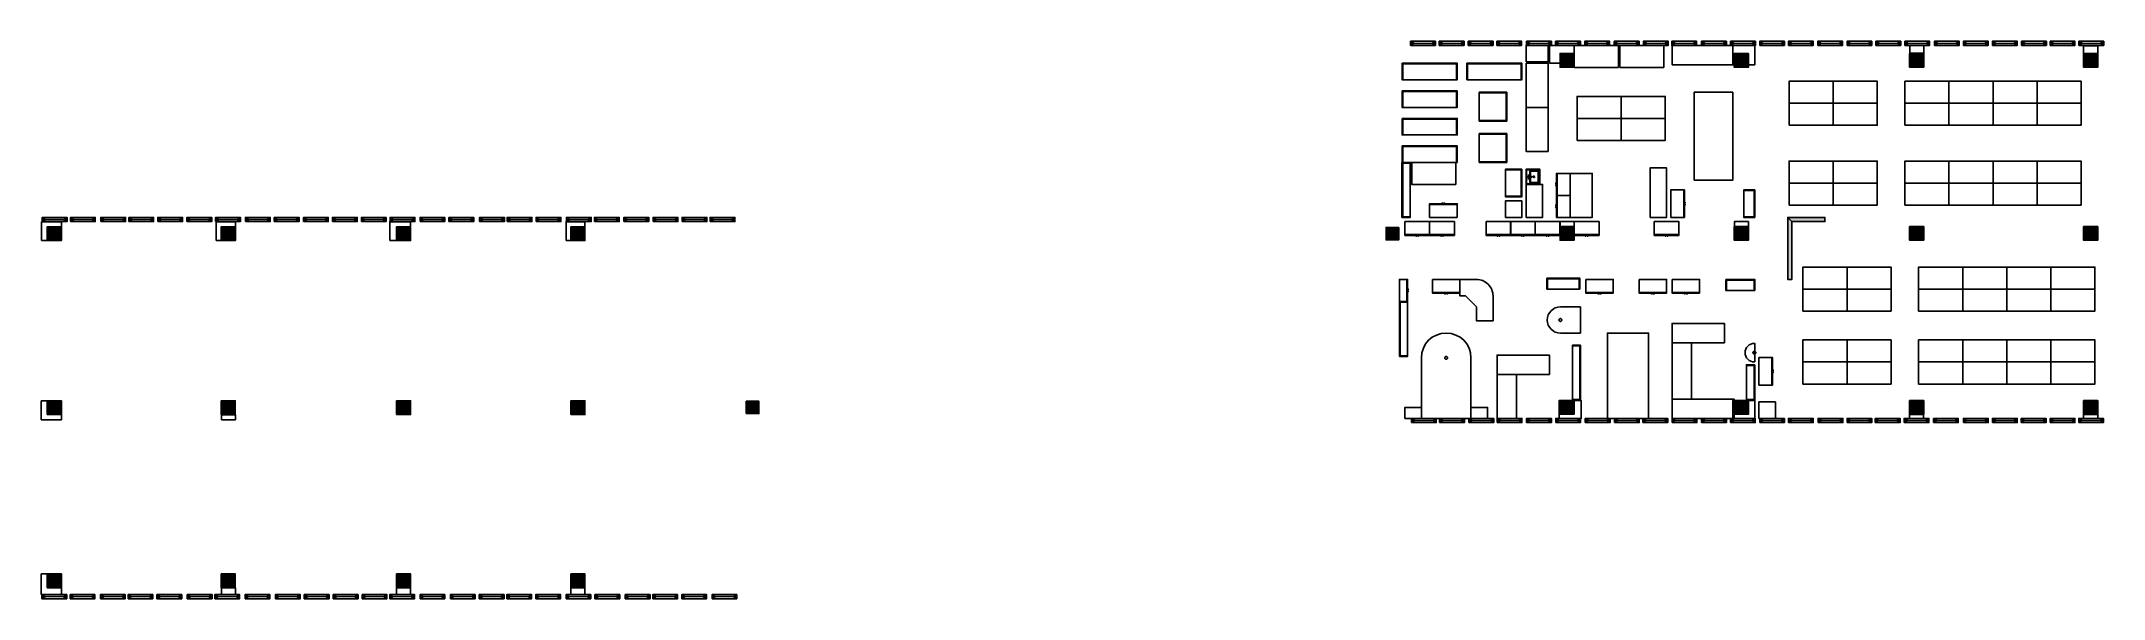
# Model space of a CAD drawing. Extents: x 350 to 75220, y 4897 to 25153.
import ezdxf

# ---------------------------------------------------------------- set-up
doc = ezdxf.new("R2010")
doc.units = 0
doc.header["$LTSCALE"] = 768.391583
doc.header["$MEASUREMENT"] = 0
doc.linetypes.add('DASHED2', pattern=[0.375, 0.25, -0.125])
for name, color, linetype in [('MOUNTABLE', 7, 'CONTINUOUS'), ('OBSTACLE', 7, 'CONTINUOUS'), ('OCCUPIED', 7, 'CONTINUOUS')]:
    doc.layers.add(name, color=color, linetype=linetype)

msp = doc.modelspace()

# ---------------------------------------------------------------- hatches: boundary and pattern name
at = {"layer": 'MOUNTABLE'}
for color, points in [(254, [(55994.579167, 24709.579167), (55484.579167, 24709.579167), (55484.579167, 24209.579167), (55994.579167, 24209.579167)]), (254, [(62319.579167, 24709.579167), (61809.579167, 24709.579167), (61809.579167, 24209.579167), (62319.579167, 24209.579167)]), (254, [(68684.579167, 24709.579167), (68174.579167, 24709.579167), (68174.579167, 24209.579167), (68684.579167, 24209.579167)]), (254, [(75000, 24709.579167), (74490, 24709.579167), (74490, 24209.579167), (75000, 24209.579167)]), (253, [(63750, 18750), (65100, 18750), (65100, 18675), (65100, 18600), (63900, 18600)]), (253, [(63900, 18600), (63900, 16500), (63825, 16500), (63750, 16500), (63750, 18750)]), (254, [(569.579167, 17909.579167), (1079.579167, 17909.579167), (1079.579167, 18409.579167), (569.579167, 18409.579167)]), (254, [(6885, 17909.579167), (7395, 17909.579167), (7395, 18409.579167), (6885, 18409.579167)]), (254, [(13250, 17909.579167), (13760, 17909.579167), (13760, 18409.579167), (13250, 18409.579167)]), (254, [(19575, 17909.579167), (20085, 17909.579167), (20085, 18409.579167), (19575, 18409.579167)]), (254, [(49629.579167, 18385.559559), (49169.579167, 18385.559559), (49169.579167, 17934.579167), (49629.579167, 17934.579167)]), (254, [(55994.579167, 18419.579167), (55484.579167, 18419.579167), (55484.579167, 17919.579167), (55994.579167, 17919.579167)]), (254, [(62319.579167, 18419.579167), (61809.579167, 18419.579167), (61809.579167, 17919.579167), (62319.579167, 17919.579167)]), (254, [(68684.579167, 18419.579167), (68174.579167, 18419.579167), (68174.579167, 17919.579167), (68684.579167, 17919.579167)]), (254, [(75000, 18419.579167), (74490, 18419.579167), (74490, 17919.579167), (75000, 17919.579167)]), (254, [(569.579167, 11590), (1079.579167, 11590), (1079.579167, 12090), (569.579167, 12090)]), (254, [(6885, 11590), (7395, 11590), (7395, 12090), (6885, 12090)]), (254, [(13250, 11590), (13760, 11590), (13760, 12090), (13250, 12090)]), (254, [(19575, 11590), (20085, 11590), (20085, 12090), (19575, 12090)]), (254, [(25940, 11624.019608), (26400, 11624.019608), (26400, 12075), (25940, 12075)]), (254, [(55994.579167, 12100), (55484.579167, 12100), (55484.579167, 11600), (55994.579167, 11600)]), (254, [(62319.579167, 12100), (61809.579167, 12100), (61809.579167, 11600), (62319.579167, 11600)]), (254, [(68684.579167, 12100), (68174.579167, 12100), (68174.579167, 11600), (68684.579167, 11600)]), (254, [(75000, 12100), (74490, 12100), (74490, 11600), (75000, 11600)]), (254, [(569.579167, 5300), (1079.579167, 5300), (1079.579167, 5800), (569.579167, 5800)]), (254, [(6885, 5300), (7395, 5300), (7395, 5800), (6885, 5800)]), (254, [(13250, 5300), (13760, 5300), (13760, 5800), (13250, 5800)]), (254, [(19575, 5300), (20085, 5300), (20085, 5800), (19575, 5800)])]:
    msp.add_hatch(color=color, dxfattribs=at).paths.add_polyline_path(points)

# ---------------------------------------------------------------- linework, layer by layer
at = {"layer": 'MOUNTABLE', "linetype": 'CONTINUOUS'}
for points in [[(55994.579167, 24709.579167), (55484.579167, 24709.579167), (55484.579167, 24209.579167), (55994.579167, 24209.579167)], [(62319.579167, 24709.579167), (61809.579167, 24709.579167), (61809.579167, 24209.579167), (62319.579167, 24209.579167)], [(68684.579167, 24709.579167), (68174.579167, 24709.579167), (68174.579167, 24209.579167), (68684.579167, 24209.579167)], [(75000, 24709.579167), (74490, 24709.579167), (74490, 24209.579167), (75000, 24209.579167)], [(63750, 18750), (65100, 18750), (65100, 18675), (65100, 18600), (63900, 18600)], [(63900, 18600), (63900, 16500), (63825, 16500), (63750, 16500), (63750, 18750)], [(569.579167, 17909.579167), (1079.579167, 17909.579167), (1079.579167, 18409.579167), (569.579167, 18409.579167)], [(6885, 17909.579167), (7395, 17909.579167), (7395, 18409.579167), (6885, 18409.579167)], [(13250, 17909.579167), (13760, 17909.579167), (13760, 18409.579167), (13250, 18409.579167)], [(19575, 17909.579167), (20085, 17909.579167), (20085, 18409.579167), (19575, 18409.579167)], [(49629.579167, 18385.559559), (49169.579167, 18385.559559), (49169.579167, 17934.579167), (49629.579167, 17934.579167)], [(55994.579167, 18419.579167), (55484.579167, 18419.579167), (55484.579167, 17919.579167), (55994.579167, 17919.579167)], [(62319.579167, 18419.579167), (61809.579167, 18419.579167), (61809.579167, 17919.579167), (62319.579167, 17919.579167)], [(68684.579167, 18419.579167), (68174.579167, 18419.579167), (68174.579167, 17919.579167), (68684.579167, 17919.579167)], [(75000, 18419.579167), (74490, 18419.579167), (74490, 17919.579167), (75000, 17919.579167)], [(569.579167, 11590), (1079.579167, 11590), (1079.579167, 12090), (569.579167, 12090)], [(6885, 11590), (7395, 11590), (7395, 12090), (6885, 12090)], [(13250, 11590), (13760, 11590), (13760, 12090), (13250, 12090)], [(19575, 11590), (20085, 11590), (20085, 12090), (19575, 12090)], [(25940, 11624.019608), (26400, 11624.019608), (26400, 12075), (25940, 12075)], [(55994.579167, 12100), (55484.579167, 12100), (55484.579167, 11600), (55994.579167, 11600)], [(62319.579167, 12100), (61809.579167, 12100), (61809.579167, 11600), (62319.579167, 11600)], [(68684.579167, 12100), (68174.579167, 12100), (68174.579167, 11600), (68684.579167, 11600)], [(75000, 12100), (74490, 12100), (74490, 11600), (75000, 11600)], [(569.579167, 5300), (1079.579167, 5300), (1079.579167, 5800), (569.579167, 5800)], [(6885, 5300), (7395, 5300), (7395, 5800), (6885, 5800)], [(13250, 5300), (13760, 5300), (13760, 5800), (13250, 5800)], [(19575, 5300), (20085, 5300), (20085, 5800), (19575, 5800)]]:
    msp.add_lwpolyline(points, close=True, dxfattribs=at)
for points in [[(63750, 18750), (65100, 18750), (65100, 18675)], [(63750, 18750), (63750, 16500), (63825, 16500)], [(63900, 18600), (63900, 16500), (63825, 16500)], [(63900, 18600), (65100, 18600), (65100, 18675)]]:
    msp.add_lwpolyline(points, dxfattribs=at)
at = {"layer": 'OBSTACLE', "linetype": 'CONTINUOUS'}
for p, q in [((50060, 25000), (50060, 25150)), ((50060, 25150), (50110, 25150)), ((50060, 25000), (50060, 25150)), ((50110, 25000), (50060, 25000)), ((50110, 25150), (50110, 25100)), ((50110, 25050), (50110, 25000)), ((50160, 25075), (50860, 25075)), ((50960, 25150), (50910, 25150)), ((50910, 25150), (50910, 25100)), ((50910, 25050), (50910, 25000)), ((50910, 25000), (50960, 25000)), ((50960, 25000), (50960, 25150)), ((50960, 25000), (50960, 25150)), ((51100, 25000), (51100, 25150)), ((51100, 25150), (51150, 25150)), ((51100, 25000), (51100, 25150)), ((51150, 25000), (51100, 25000)), ((51150, 25150), (51150, 25100)), ((51150, 25050), (51150, 25000)), ((51200, 25075), (51900, 25075)), ((52000, 25150), (51950, 25150)), ((51950, 25150), (51950, 25100)), ((51950, 25050), (51950, 25000)), ((51950, 25000), (52000, 25000)), ((52000, 25000), (52000, 25150)), ((52000, 25000), (52000, 25150)), ((52150, 25000), (52150, 25150)), ((52150, 25150), (52200, 25150)), ((52150, 25000), (52150, 25150)), ((52200, 25000), (52150, 25000)), ((52200, 25150), (52200, 25100)), ((52200, 25050), (52200, 25000)), ((52250, 25075), (52950, 25075)), ((53050, 25150), (53000, 25150)), ((53000, 25150), (53000, 25100)), ((53000, 25050), (53000, 25000)), ((53000, 25000), (53050, 25000)), ((53050, 25000), (53050, 25150)), ((53050, 25000), (53050, 25150)), ((53190, 25000), (53190, 25150)), ((53190, 25150), (53240, 25150)), ((53190, 25000), (53190, 25150)), ((53240, 25000), (53190, 25000)), ((53240, 25150), (53240, 25100)), ((53240, 25050), (53240, 25000)), ((53290, 25075), (53990, 25075)), ((54090, 25150), (54040, 25150)), ((54040, 25150), (54040, 25100)), ((54040, 25050), (54040, 25000)), ((54040, 25000), (54090, 25000)), ((54090, 25000), (54090, 25150)), ((54090, 25000), (54090, 25150)), ((54270, 25000), (54270, 25150)), ((54270, 25150), (54320, 25150)), ((54270, 25000), (54270, 25150)), ((54320, 25000), (54270, 25000)), ((54320, 25150), (54320, 25100)), ((54320, 25050), (54320, 25000)), ((54370, 25075), (55070, 25075)), ((55170, 25150), (55120, 25150)), ((55120, 25150), (55120, 25100)), ((55120, 25050), (55120, 25000)), ((55120, 25000), (55170, 25000)), ((55170, 25000), (55170, 25150)), ((55170, 25000), (55170, 25150)), ((55320, 25000), (55320, 25150)), ((55320, 25150), (55370, 25150)), ((55320, 25000), (55320, 25150)), ((55370, 25000), (55320, 25000)), ((55370, 25150), (55370, 25100)), ((55370, 25050), (55370, 25000)), ((55420, 25075), (56120, 25075)), ((56220, 25150), (56170, 25150)), ((56170, 25150), (56170, 25100)), ((56170, 25050), (56170, 25000)), ((56170, 25000), (56220, 25000)), ((56220, 25000), (56220, 25150)), ((56220, 25000), (56220, 25150)), ((56380, 25000), (56380, 25150)), ((56380, 25150), (56430, 25150)), ((56380, 25000), (56380, 25150)), ((56430, 25000), (56380, 25000)), ((56430, 25150), (56430, 25100)), ((56430, 25050), (56430, 25000)), ((56480, 25075), (57180, 25075)), ((57280, 25150), (57230, 25150)), ((57230, 25150), (57230, 25100)), ((57230, 25050), (57230, 25000)), ((57230, 25000), (57280, 25000)), ((57280, 25000), (57280, 25150)), ((57280, 25000), (57280, 25150)), ((57450, 25000), (57450, 25150)), ((57450, 25150), (57500, 25150)), ((57450, 25000), (57450, 25150)), ((57500, 25000), (57450, 25000)), ((57500, 25150), (57500, 25100)), ((57500, 25050), (57500, 25000)), ((57550, 25075), (58250, 25075)), ((58350, 25150), (58300, 25150)), ((58300, 25150), (58300, 25100)), ((58300, 25050), (58300, 25000)), ((58300, 25000), (58350, 25000)), ((58350, 25000), (58350, 25150)), ((58350, 25000), (58350, 25150)), ((58510, 25000), (58510, 25150)), ((58510, 25150), (58560, 25150)), ((58510, 25000), (58510, 25150)), ((58560, 25000), (58510, 25000)), ((58560, 25150), (58560, 25100)), ((58560, 25050), (58560, 25000)), ((58610, 25075), (59310, 25075)), ((59410, 25150), (59360, 25150)), ((59360, 25150), (59360, 25100)), ((59360, 25050), (59360, 25000)), ((59360, 25000), (59410, 25000)), ((59410, 25000), (59410, 25150)), ((59410, 25000), (59410, 25150)), ((59540, 25000), (59540, 25150)), ((59540, 25150), (59590, 25150)), ((59540, 25000), (59540, 25150)), ((59590, 25000), (59540, 25000)), ((59590, 25150), (59590, 25100)), ((59590, 25050), (59590, 25000)), ((59640, 25075), (60340, 25075)), ((60440, 25150), (60390, 25150)), ((60390, 25150), (60390, 25100)), ((60390, 25050), (60390, 25000)), ((60390, 25000), (60440, 25000)), ((60440, 25000), (60440, 25150)), ((60440, 25000), (60440, 25150)), ((60620, 25000), (60620, 25150)), ((60620, 25150), (60670, 25150)), ((60620, 25000), (60620, 25150)), ((60670, 25000), (60620, 25000)), ((60670, 25150), (60670, 25100)), ((60670, 25050), (60670, 25000)), ((60720, 25075), (61420, 25075)), ((61520, 25150), (61470, 25150)), ((61470, 25150), (61470, 25100)), ((61470, 25050), (61470, 25000)), ((61470, 25000), (61520, 25000)), ((61520, 25000), (61520, 25150)), ((61520, 25000), (61520, 25150)), ((61675, 25000), (61675, 25150)), ((61675, 25150), (61725, 25150)), ((61675, 25000), (61675, 25150)), ((61725, 25000), (61675, 25000)), ((61725, 25150), (61725, 25100)), ((61725, 25050), (61725, 25000)), ((61775, 25075), (62475, 25075)), ((62575, 25150), (62525, 25150)), ((62525, 25150), (62525, 25100)), ((62525, 25050), (62525, 25000)), ((62525, 25000), (62575, 25000)), ((62575, 25000), (62575, 25150)), ((62575, 25000), (62575, 25150)), ((62730, 25000), (62730, 25150)), ((62730, 25150), (62780, 25150)), ((62730, 25000), (62730, 25150)), ((62780, 25000), (62730, 25000)), ((62780, 25150), (62780, 25100)), ((62780, 25050), (62780, 25000)), ((62830, 25075), (63530, 25075)), ((63630, 25150), (63580, 25150)), ((63580, 25150), (63580, 25100)), ((63580, 25050), (63580, 25000)), ((63580, 25000), (63630, 25000)), ((63630, 25000), (63630, 25150)), ((63630, 25000), (63630, 25150)), ((63775, 25000), (63775, 25150)), ((63775, 25150), (63825, 25150)), ((63775, 25000), (63775, 25150)), ((63825, 25000), (63775, 25000)), ((63825, 25150), (63825, 25100)), ((63825, 25050), (63825, 25000)), ((63875, 25075), (64575, 25075)), ((64675, 25150), (64625, 25150)), ((64625, 25150), (64625, 25100)), ((64625, 25050), (64625, 25000)), ((64625, 25000), (64675, 25000)), ((64675, 25000), (64675, 25150)), ((64675, 25000), (64675, 25150)), ((64840, 25000), (64840, 25150)), ((64840, 25150), (64890, 25150)), ((64840, 25000), (64840, 25150)), ((64890, 25000), (64840, 25000)), ((64890, 25150), (64890, 25100)), ((64890, 25050), (64890, 25000)), ((64940, 25075), (65640, 25075)), ((65740, 25150), (65690, 25150)), ((65690, 25150), (65690, 25100)), ((65690, 25050), (65690, 25000)), ((65690, 25000), (65740, 25000)), ((65740, 25000), (65740, 25150)), ((65740, 25000), (65740, 25150)), ((65900, 25000), (65900, 25150)), ((65900, 25150), (65950, 25150)), ((65900, 25000), (65900, 25150)), ((65950, 25000), (65900, 25000)), ((65950, 25150), (65950, 25100)), ((65950, 25050), (65950, 25000)), ((66000, 25075), (66700, 25075)), ((66800, 25150), (66750, 25150)), ((66750, 25150), (66750, 25100)), ((66750, 25050), (66750, 25000)), ((66750, 25000), (66800, 25000)), ((66800, 25000), (66800, 25150)), ((66800, 25000), (66800, 25150)), ((66950, 25000), (66950, 25150)), ((66950, 25150), (67000, 25150)), ((66950, 25000), (66950, 25150)), ((67000, 25000), (66950, 25000)), ((67000, 25150), (67000, 25100)), ((67000, 25050), (67000, 25000)), ((67050, 25075), (67750, 25075)), ((67850, 25150), (67800, 25150)), ((67800, 25150), (67800, 25100)), ((67800, 25050), (67800, 25000)), ((67800, 25000), (67850, 25000)), ((67850, 25000), (67850, 25150)), ((67850, 25000), (67850, 25150)), ((68000, 25000), (68000, 25150)), ((68000, 25150), (68050, 25150)), ((68000, 25000), (68000, 25150)), ((68050, 25000), (68000, 25000)), ((68050, 25150), (68050, 25100)), ((68050, 25050), (68050, 25000)), ((68100, 25075), (68800, 25075)), ((68900, 25150), (68850, 25150)), ((68850, 25150), (68850, 25100)), ((68850, 25050), (68850, 25000)), ((68850, 25000), (68900, 25000)), ((68900, 25000), (68900, 25150)), ((68900, 25000), (68900, 25150)), ((69075, 25000), (69075, 25150)), ((69075, 25150), (69125, 25150)), ((69075, 25000), (69075, 25150)), ((69125, 25000), (69075, 25000)), ((69125, 25150), (69125, 25100)), ((69125, 25050), (69125, 25000)), ((69175, 25075), (69875, 25075)), ((69975, 25150), (69925, 25150)), ((69925, 25150), (69925, 25100)), ((69925, 25050), (69925, 25000)), ((69925, 25000), (69975, 25000)), ((69975, 25000), (69975, 25150)), ((69975, 25000), (69975, 25150)), ((70125, 25000), (70125, 25150)), ((70125, 25150), (70175, 25150)), ((70125, 25000), (70125, 25150)), ((70175, 25000), (70125, 25000)), ((70175, 25150), (70175, 25100)), ((70175, 25050), (70175, 25000)), ((70225, 25075), (70925, 25075)), ((71025, 25150), (70975, 25150)), ((70975, 25150), (70975, 25100)), ((70975, 25050), (70975, 25000)), ((70975, 25000), (71025, 25000)), ((71025, 25000), (71025, 25150)), ((71025, 25000), (71025, 25150)), ((71180, 25000), (71180, 25150)), ((71180, 25150), (71230, 25150)), ((71180, 25000), (71180, 25150)), ((71230, 25000), (71180, 25000)), ((71230, 25150), (71230, 25100)), ((71230, 25050), (71230, 25000)), ((71280, 25075), (71980, 25075)), ((72080, 25150), (72030, 25150)), ((72030, 25150), (72030, 25100)), ((72030, 25050), (72030, 25000)), ((72030, 25000), (72080, 25000)), ((72080, 25000), (72080, 25150)), ((72080, 25000), (72080, 25150)), ((72240, 25000), (72240, 25150)), ((72240, 25150), (72290, 25150)), ((72240, 25000), (72240, 25150)), ((72290, 25000), (72240, 25000)), ((72290, 25150), (72290, 25100)), ((72290, 25050), (72290, 25000)), ((72340, 25075), (73040, 25075)), ((73140, 25150), (73090, 25150)), ((73090, 25150), (73090, 25100)), ((73090, 25050), (73090, 25000)), ((73090, 25000), (73140, 25000)), ((73140, 25000), (73140, 25150)), ((73140, 25000), (73140, 25150)), ((73275, 25000), (73275, 25150)), ((73275, 25150), (73325, 25150)), ((73275, 25000), (73275, 25150)), ((73325, 25000), (73275, 25000)), ((73325, 25150), (73325, 25100)), ((73325, 25050), (73325, 25000)), ((73375, 25075), (74075, 25075)), ((74175, 25150), (74125, 25150)), ((74125, 25150), (74125, 25100)), ((74125, 25050), (74125, 25000)), ((74125, 25000), (74175, 25000)), ((74175, 25000), (74175, 25150)), ((74175, 25000), (74175, 25150)), ((74320, 25000), (74320, 25150)), ((74320, 25150), (74370, 25150)), ((74320, 25000), (74320, 25150)), ((74370, 25000), (74320, 25000)), ((74370, 25150), (74370, 25100)), ((74370, 25050), (74370, 25000)), ((74420, 25075), (75120, 25075)), ((75220, 25150), (75170, 25150)), ((75170, 25150), (75170, 25100)), ((75170, 25050), (75170, 25000)), ((75170, 25000), (75220, 25000)), ((75220, 25000), (75220, 25150)), ((75220, 25000), (75220, 25150)), ((55375, 19950), (55350, 19950)), ((387.5, 18600), (387.5, 18750)), ((387.5, 18750), (437.5, 18750)), ((387.5, 18600), (387.5, 18750)), ((437.5, 18750), (437.5, 18700)), ((1287.5, 18750), (1237.5, 18750)), ((1237.5, 18750), (1237.5, 18700)), ((1287.5, 18600), (1287.5, 18750)), ((1287.5, 18600), (1287.5, 18750)), ((1412.5, 18600), (1412.5, 18750)), ((1412.5, 18750), (1462.5, 18750)), ((1412.5, 18600), (1412.5, 18750)), ((1462.5, 18750), (1462.5, 18700)), ((2312.5, 18750), (2262.5, 18750)), ((2262.5, 18750), (2262.5, 18700)), ((2312.5, 18600), (2312.5, 18750)), ((2312.5, 18600), (2312.5, 18750)), ((2512.5, 18600), (2512.5, 18750)), ((2512.5, 18750), (2562.5, 18750)), ((2512.5, 18600), (2512.5, 18750)), ((2562.5, 18750), (2562.5, 18700)), ((3412.5, 18750), (3362.5, 18750)), ((3362.5, 18750), (3362.5, 18700)), ((3412.5, 18600), (3412.5, 18750)), ((3412.5, 18600), (3412.5, 18750)), ((3530, 18600), (3530, 18750)), ((3530, 18750), (3580, 18750)), ((3530, 18600), (3530, 18750)), ((3580, 18750), (3580, 18700)), ((4430, 18750), (4380, 18750)), ((4380, 18750), (4380, 18700)), ((4430, 18600), (4430, 18750)), ((4430, 18600), (4430, 18750)), ((4580, 18600), (4580, 18750)), ((4580, 18750), (4630, 18750)), ((4580, 18600), (4580, 18750)), ((4630, 18750), (4630, 18700)), ((5480, 18750), (5430, 18750)), ((5430, 18750), (5430, 18700)), ((5480, 18600), (5480, 18750)), ((5480, 18600), (5480, 18750)), ((5640, 18600), (5640, 18750)), ((5640, 18750), (5690, 18750)), ((5640, 18600), (5640, 18750)), ((5690, 18750), (5690, 18700)), ((6540, 18750), (6490, 18750)), ((6490, 18750), (6490, 18700)), ((6540, 18600), (6540, 18750)), ((6540, 18600), (6540, 18750)), ((6680, 18600), (6680, 18750)), ((6680, 18750), (6730, 18750)), ((6680, 18600), (6680, 18750)), ((6730, 18750), (6730, 18700)), ((7580, 18750), (7530, 18750)), ((7530, 18750), (7530, 18700)), ((7580, 18600), (7580, 18750)), ((7580, 18600), (7580, 18750)), ((7762.5, 18600), (7762.5, 18750)), ((7762.5, 18750), (7812.5, 18750)), ((7762.5, 18600), (7762.5, 18750)), ((7812.5, 18750), (7812.5, 18700)), ((8662.5, 18750), (8612.5, 18750)), ((8612.5, 18750), (8612.5, 18700)), ((8662.5, 18600), (8662.5, 18750)), ((8662.5, 18600), (8662.5, 18750)), ((8810, 18600), (8810, 18750)), ((8810, 18750), (8860, 18750)), ((8810, 18600), (8810, 18750)), ((8860, 18750), (8860, 18700)), ((9710, 18750), (9660, 18750)), ((9660, 18750), (9660, 18700)), ((9710, 18600), (9710, 18750)), ((9710, 18600), (9710, 18750)), ((9870, 18600), (9870, 18750)), ((9870, 18750), (9920, 18750)), ((9870, 18600), (9870, 18750)), ((9920, 18750), (9920, 18700)), ((10770, 18750), (10720, 18750)), ((10720, 18750), (10720, 18700)), ((10770, 18600), (10770, 18750)), ((10770, 18600), (10770, 18750)), ((10920, 18600), (10920, 18750)), ((10920, 18750), (10970, 18750)), ((10920, 18600), (10920, 18750)), ((10970, 18750), (10970, 18700)), ((11820, 18750), (11770, 18750)), ((11770, 18750), (11770, 18700)), ((11820, 18600), (11820, 18750)), ((11820, 18600), (11820, 18750)), ((11970, 18600), (11970, 18750)), ((11970, 18750), (12020, 18750)), ((11970, 18600), (11970, 18750)), ((12020, 18750), (12020, 18700)), ((12870, 18750), (12820, 18750)), ((12820, 18750), (12820, 18700)), ((12870, 18600), (12870, 18750)), ((12870, 18600), (12870, 18750)), ((13012.5, 18600), (13012.5, 18750)), ((13012.5, 18750), (13062.5, 18750)), ((13012.5, 18600), (13012.5, 18750)), ((13062.5, 18750), (13062.5, 18700)), ((13912.5, 18750), (13862.5, 18750)), ((13862.5, 18750), (13862.5, 18700)), ((13912.5, 18600), (13912.5, 18750)), ((13912.5, 18600), (13912.5, 18750)), ((14100, 18600), (14100, 18750)), ((14100, 18750), (14150, 18750)), ((14100, 18600), (14100, 18750)), ((14150, 18750), (14150, 18700)), ((15000, 18750), (14950, 18750)), ((14950, 18750), (14950, 18700)), ((15000, 18600), (15000, 18750)), ((15000, 18600), (15000, 18750)), ((15150, 18600), (15150, 18750)), ((15150, 18750), (15200, 18750)), ((15150, 18600), (15150, 18750)), ((15200, 18750), (15200, 18700)), ((16050, 18750), (16000, 18750)), ((16000, 18750), (16000, 18700)), ((16050, 18600), (16050, 18750)), ((16050, 18600), (16050, 18750)), ((16262.5, 18600), (16262.5, 18750)), ((16262.5, 18750), (16312.5, 18750)), ((16262.5, 18600), (16262.5, 18750)), ((16312.5, 18750), (16312.5, 18700)), ((17162.5, 18750), (17112.5, 18750)), ((17112.5, 18750), (17112.5, 18700)), ((17162.5, 18600), (17162.5, 18750)), ((17162.5, 18600), (17162.5, 18750)), ((17262.5, 18600), (17262.5, 18750)), ((17262.5, 18750), (17312.5, 18750)), ((17262.5, 18600), (17262.5, 18750)), ((17312.5, 18750), (17312.5, 18700)), ((18162.5, 18750), (18112.5, 18750)), ((18112.5, 18750), (18112.5, 18700)), ((18162.5, 18600), (18162.5, 18750)), ((18162.5, 18600), (18162.5, 18750)), ((18312.5, 18600), (18312.5, 18750)), ((18312.5, 18750), (18362.5, 18750)), ((18312.5, 18600), (18312.5, 18750)), ((18362.5, 18750), (18362.5, 18700)), ((19212.5, 18750), (19162.5, 18750)), ((19162.5, 18750), (19162.5, 18700)), ((19212.5, 18600), (19212.5, 18750)), ((19212.5, 18600), (19212.5, 18750)), ((19412.5, 18600), (19412.5, 18750)), ((19412.5, 18750), (19462.5, 18750)), ((19412.5, 18600), (19412.5, 18750)), ((19462.5, 18750), (19462.5, 18700)), ((20312.5, 18750), (20262.5, 18750)), ((20262.5, 18750), (20262.5, 18700)), ((20312.5, 18600), (20312.5, 18750)), ((20312.5, 18600), (20312.5, 18750)), ((20430, 18600), (20430, 18750)), ((20430, 18750), (20480, 18750)), ((20430, 18600), (20430, 18750)), ((20480, 18750), (20480, 18700)), ((21330, 18750), (21280, 18750)), ((21280, 18750), (21280, 18700)), ((21330, 18600), (21330, 18750)), ((21330, 18600), (21330, 18750)), ((21500, 18600), (21500, 18750)), ((21500, 18750), (21550, 18750)), ((21500, 18600), (21500, 18750)), ((21550, 18750), (21550, 18700)), ((22400, 18750), (22350, 18750)), ((22350, 18750), (22350, 18700)), ((22400, 18600), (22400, 18750)), ((22400, 18600), (22400, 18750)), ((22562.5, 18600), (22562.5, 18750)), ((22562.5, 18750), (22612.5, 18750)), ((22562.5, 18600), (22562.5, 18750)), ((22612.5, 18750), (22612.5, 18700)), ((23462.5, 18750), (23412.5, 18750)), ((23412.5, 18750), (23412.5, 18700)), ((23462.5, 18600), (23462.5, 18750)), ((23462.5, 18600), (23462.5, 18750)), ((23612.5, 18600), (23612.5, 18750)), ((23612.5, 18750), (23662.5, 18750)), ((23612.5, 18600), (23612.5, 18750)), ((23662.5, 18750), (23662.5, 18700)), ((24512.5, 18750), (24462.5, 18750)), ((24462.5, 18750), (24462.5, 18700)), ((24512.5, 18600), (24512.5, 18750)), ((24512.5, 18600), (24512.5, 18750)), ((24630, 18600), (24630, 18750)), ((24630, 18750), (24680, 18750)), ((24630, 18600), (24630, 18750)), ((24680, 18750), (24680, 18700)), ((25530, 18750), (25480, 18750)), ((25480, 18750), (25480, 18700)), ((25530, 18600), (25530, 18750)), ((25530, 18600), (25530, 18750)), ((51250, 19225), (51250, 19250)), ((55375, 19150), (55350, 19150)), ((59975, 19250), (60000, 19250)), ((437.5, 18600), (387.5, 18600)), ((437.5, 18650), (437.5, 18600)), ((487.5, 18675), (1187.5, 18675)), ((1237.5, 18650), (1237.5, 18600)), ((1237.5, 18600), (1287.5, 18600)), ((1462.5, 18600), (1412.5, 18600)), ((1462.5, 18650), (1462.5, 18600)), ((1512.5, 18675), (2212.5, 18675)), ((2262.5, 18650), (2262.5, 18600)), ((2262.5, 18600), (2312.5, 18600)), ((2562.5, 18600), (2512.5, 18600)), ((2562.5, 18650), (2562.5, 18600)), ((2612.5, 18675), (3312.5, 18675)), ((3362.5, 18650), (3362.5, 18600)), ((3362.5, 18600), (3412.5, 18600)), ((3580, 18600), (3530, 18600)), ((3580, 18650), (3580, 18600)), ((3630, 18675), (4330, 18675)), ((4380, 18650), (4380, 18600)), ((4380, 18600), (4430, 18600)), ((4630, 18600), (4580, 18600)), ((4630, 18650), (4630, 18600)), ((4680, 18675), (5380, 18675)), ((5430, 18650), (5430, 18600)), ((5430, 18600), (5480, 18600)), ((5690, 18600), (5640, 18600)), ((5690, 18650), (5690, 18600)), ((5740, 18675), (6440, 18675)), ((6490, 18650), (6490, 18600)), ((6490, 18600), (6540, 18600)), ((6730, 18600), (6680, 18600)), ((6730, 18650), (6730, 18600)), ((6780, 18675), (7480, 18675)), ((7530, 18650), (7530, 18600)), ((7530, 18600), (7580, 18600)), ((7812.5, 18600), (7762.5, 18600)), ((7812.5, 18650), (7812.5, 18600)), ((7862.5, 18675), (8562.5, 18675)), ((8612.5, 18650), (8612.5, 18600)), ((8612.5, 18600), (8662.5, 18600)), ((8860, 18600), (8810, 18600)), ((8860, 18650), (8860, 18600)), ((8910, 18675), (9610, 18675)), ((9660, 18650), (9660, 18600)), ((9660, 18600), (9710, 18600)), ((9920, 18600), (9870, 18600)), ((9920, 18650), (9920, 18600)), ((9970, 18675), (10670, 18675)), ((10720, 18650), (10720, 18600)), ((10720, 18600), (10770, 18600)), ((10970, 18600), (10920, 18600)), ((10970, 18650), (10970, 18600)), ((11020, 18675), (11720, 18675)), ((11770, 18650), (11770, 18600)), ((11770, 18600), (11820, 18600)), ((12020, 18600), (11970, 18600)), ((12020, 18650), (12020, 18600)), ((12070, 18675), (12770, 18675)), ((12820, 18650), (12820, 18600)), ((12820, 18600), (12870, 18600)), ((13062.5, 18600), (13012.5, 18600)), ((13062.5, 18650), (13062.5, 18600)), ((13112.5, 18675), (13812.5, 18675)), ((13862.5, 18650), (13862.5, 18600)), ((13862.5, 18600), (13912.5, 18600)), ((14150, 18600), (14100, 18600)), ((14150, 18650), (14150, 18600)), ((14200, 18675), (14900, 18675)), ((14950, 18650), (14950, 18600)), ((14950, 18600), (15000, 18600)), ((15200, 18600), (15150, 18600)), ((15200, 18650), (15200, 18600)), ((15250, 18675), (15950, 18675)), ((16000, 18650), (16000, 18600)), ((16000, 18600), (16050, 18600)), ((16312.5, 18600), (16262.5, 18600)), ((16312.5, 18650), (16312.5, 18600)), ((16362.5, 18675), (17062.5, 18675)), ((17112.5, 18650), (17112.5, 18600)), ((17112.5, 18600), (17162.5, 18600)), ((17312.5, 18600), (17262.5, 18600)), ((17312.5, 18650), (17312.5, 18600)), ((17362.5, 18675), (18062.5, 18675)), ((18112.5, 18650), (18112.5, 18600)), ((18112.5, 18600), (18162.5, 18600)), ((18362.5, 18600), (18312.5, 18600)), ((18362.5, 18650), (18362.5, 18600)), ((18412.5, 18675), (19112.5, 18675)), ((19162.5, 18650), (19162.5, 18600)), ((19162.5, 18600), (19212.5, 18600)), ((19462.5, 18600), (19412.5, 18600)), ((19462.5, 18650), (19462.5, 18600)), ((19512.5, 18675), (20212.5, 18675)), ((20262.5, 18650), (20262.5, 18600)), ((20262.5, 18600), (20312.5, 18600)), ((20480, 18600), (20430, 18600)), ((20480, 18650), (20480, 18600)), ((20530, 18675), (21230, 18675)), ((21280, 18650), (21280, 18600)), ((21280, 18600), (21330, 18600)), ((21550, 18600), (21500, 18600)), ((21550, 18650), (21550, 18600)), ((21600, 18675), (22300, 18675)), ((22350, 18650), (22350, 18600)), ((22350, 18600), (22400, 18600)), ((22612.5, 18600), (22562.5, 18600)), ((22612.5, 18650), (22612.5, 18600)), ((22662.5, 18675), (23362.5, 18675)), ((23412.5, 18650), (23412.5, 18600)), ((23412.5, 18600), (23462.5, 18600)), ((23662.5, 18600), (23612.5, 18600)), ((23662.5, 18650), (23662.5, 18600)), ((23712.5, 18675), (24412.5, 18675)), ((24462.5, 18650), (24462.5, 18600)), ((24462.5, 18600), (24512.5, 18600)), ((24680, 18600), (24630, 18600)), ((24680, 18650), (24680, 18600)), ((24730, 18675), (25430, 18675)), ((25480, 18650), (25480, 18600)), ((25480, 18600), (25530, 18600)), ((50300, 18125), (50300, 18100)), ((51200, 18125), (51200, 18100)), ((53250, 18125), (53250, 18100)), ((54130, 18125), (54130, 18100)), ((55030, 18125), (55030, 18100)), ((56450, 18125), (56450, 18100)), ((59350, 18125), (59350, 18100)), ((49925, 16100), (49950, 16100)), ((51350, 16025), (51350, 16000)), ((56916.666667, 16025), (56916.666667, 16000)), ((58850, 16025), (58850, 16000)), ((60050, 16025), (60050, 16000)), ((63175, 13160), (63200, 13160)), ((50090, 11300), (50090, 11450)), ((50090, 11450), (50140, 11450)), ((50090, 11300), (50090, 11450)), ((50140, 11300), (50090, 11300)), ((50140, 11450), (50140, 11400)), ((50140, 11350), (50140, 11300)), ((50190, 11375), (50890, 11375)), ((50990, 11450), (50940, 11450)), ((50940, 11450), (50940, 11400)), ((50940, 11350), (50940, 11300)), ((50940, 11300), (50990, 11300)), ((50990, 11300), (50990, 11450)), ((50990, 11300), (50990, 11450)), ((51110, 11300), (51110, 11450)), ((51110, 11450), (51160, 11450)), ((51110, 11300), (51110, 11450)), ((51160, 11300), (51110, 11300)), ((51160, 11450), (51160, 11400)), ((51160, 11350), (51160, 11300)), ((51210, 11375), (51910, 11375)), ((52010, 11450), (51960, 11450)), ((51960, 11450), (51960, 11400)), ((51960, 11350), (51960, 11300)), ((51960, 11300), (52010, 11300)), ((52010, 11300), (52010, 11450)), ((52010, 11300), (52010, 11450)), ((52175, 11300), (52175, 11450)), ((52175, 11450), (52225, 11450)), ((52175, 11300), (52175, 11450)), ((52225, 11300), (52175, 11300)), ((52225, 11450), (52225, 11400)), ((52225, 11350), (52225, 11300)), ((52275, 11375), (52975, 11375)), ((53075, 11450), (53025, 11450)), ((53025, 11450), (53025, 11400)), ((53025, 11350), (53025, 11300)), ((53025, 11300), (53075, 11300)), ((53075, 11300), (53075, 11450)), ((53075, 11300), (53075, 11450)), ((53200, 11300), (53200, 11450)), ((53200, 11450), (53250, 11450)), ((53200, 11300), (53200, 11450)), ((53250, 11300), (53200, 11300)), ((53250, 11450), (53250, 11400)), ((53250, 11350), (53250, 11300)), ((53300, 11375), (54000, 11375)), ((54100, 11450), (54050, 11450)), ((54050, 11450), (54050, 11400)), ((54050, 11350), (54050, 11300)), ((54050, 11300), (54100, 11300)), ((54100, 11300), (54100, 11450)), ((54100, 11300), (54100, 11450)), ((54270, 11300), (54270, 11450)), ((54270, 11450), (54320, 11450)), ((54270, 11300), (54270, 11450)), ((54320, 11300), (54270, 11300)), ((54320, 11450), (54320, 11400)), ((54320, 11350), (54320, 11300)), ((54370, 11375), (55070, 11375)), ((55170, 11450), (55120, 11450)), ((55120, 11450), (55120, 11400)), ((55120, 11350), (55120, 11300)), ((55120, 11300), (55170, 11300)), ((55170, 11300), (55170, 11450)), ((55170, 11300), (55170, 11450)), ((55325, 11300), (55325, 11450)), ((55325, 11450), (55375, 11450)), ((55325, 11300), (55325, 11450)), ((55375, 11300), (55325, 11300)), ((55375, 11450), (55375, 11400)), ((55375, 11350), (55375, 11300)), ((55425, 11375), (56125, 11375)), ((56225, 11450), (56175, 11450)), ((56175, 11450), (56175, 11400)), ((56175, 11350), (56175, 11300)), ((56175, 11300), (56225, 11300)), ((56225, 11300), (56225, 11450)), ((56225, 11300), (56225, 11450)), ((56400, 11300), (56400, 11450)), ((56400, 11450), (56450, 11450)), ((56400, 11300), (56400, 11450)), ((56450, 11300), (56400, 11300)), ((56450, 11450), (56450, 11400)), ((56450, 11350), (56450, 11300)), ((56500, 11375), (57200, 11375)), ((57300, 11450), (57250, 11450)), ((57250, 11450), (57250, 11400)), ((57250, 11350), (57250, 11300)), ((57250, 11300), (57300, 11300)), ((57300, 11300), (57300, 11450)), ((57300, 11300), (57300, 11450)), ((57460, 11300), (57460, 11450)), ((57460, 11450), (57510, 11450)), ((57460, 11300), (57460, 11450)), ((57510, 11300), (57460, 11300)), ((57510, 11450), (57510, 11400)), ((57510, 11350), (57510, 11300)), ((57560, 11375), (58260, 11375)), ((58360, 11450), (58310, 11450)), ((58310, 11450), (58310, 11400)), ((58310, 11350), (58310, 11300)), ((58310, 11300), (58360, 11300)), ((58360, 11300), (58360, 11450)), ((58360, 11300), (58360, 11450)), ((58490, 11300), (58490, 11450)), ((58490, 11450), (58540, 11450)), ((58490, 11300), (58490, 11450)), ((58540, 11300), (58490, 11300)), ((58540, 11450), (58540, 11400)), ((58540, 11350), (58540, 11300)), ((58590, 11375), (59290, 11375)), ((59390, 11450), (59340, 11450)), ((59340, 11450), (59340, 11400)), ((59340, 11350), (59340, 11300)), ((59340, 11300), (59390, 11300)), ((59390, 11300), (59390, 11450)), ((59390, 11300), (59390, 11450)), ((59550, 11300), (59550, 11450)), ((59550, 11450), (59600, 11450)), ((59550, 11300), (59550, 11450)), ((59600, 11300), (59550, 11300)), ((59600, 11450), (59600, 11400)), ((59600, 11350), (59600, 11300)), ((59650, 11375), (60350, 11375)), ((60450, 11450), (60400, 11450)), ((60400, 11450), (60400, 11400)), ((60400, 11350), (60400, 11300)), ((60400, 11300), (60450, 11300)), ((60450, 11300), (60450, 11450)), ((60450, 11300), (60450, 11450)), ((60620, 11300), (60620, 11450)), ((60620, 11450), (60670, 11450)), ((60620, 11300), (60620, 11450)), ((60670, 11300), (60620, 11300)), ((60670, 11450), (60670, 11400)), ((60670, 11350), (60670, 11300)), ((60720, 11375), (61420, 11375)), ((61520, 11450), (61470, 11450)), ((61470, 11450), (61470, 11400)), ((61470, 11350), (61470, 11300)), ((61470, 11300), (61520, 11300)), ((61520, 11300), (61520, 11450)), ((61520, 11300), (61520, 11450)), ((61670, 11300), (61670, 11450)), ((61670, 11450), (61720, 11450)), ((61670, 11300), (61670, 11450)), ((61720, 11300), (61670, 11300)), ((61720, 11450), (61720, 11400)), ((61720, 11350), (61720, 11300)), ((61770, 11375), (62470, 11375)), ((62570, 11450), (62520, 11450)), ((62520, 11450), (62520, 11400)), ((62520, 11350), (62520, 11300)), ((62520, 11300), (62570, 11300)), ((62570, 11300), (62570, 11450)), ((62570, 11300), (62570, 11450)), ((62730, 11300), (62730, 11450)), ((62730, 11450), (62780, 11450)), ((62730, 11300), (62730, 11450)), ((62780, 11300), (62730, 11300)), ((62780, 11450), (62780, 11400)), ((62780, 11350), (62780, 11300)), ((62830, 11375), (63530, 11375)), ((63630, 11450), (63580, 11450)), ((63580, 11450), (63580, 11400)), ((63580, 11350), (63580, 11300)), ((63580, 11300), (63630, 11300)), ((63630, 11300), (63630, 11450)), ((63630, 11300), (63630, 11450)), ((63775, 11300), (63775, 11450)), ((63775, 11450), (63825, 11450)), ((63775, 11300), (63775, 11450)), ((63825, 11300), (63775, 11300)), ((63825, 11450), (63825, 11400)), ((63825, 11350), (63825, 11300)), ((63875, 11375), (64575, 11375)), ((64675, 11450), (64625, 11450)), ((64625, 11450), (64625, 11400)), ((64625, 11350), (64625, 11300)), ((64625, 11300), (64675, 11300)), ((64675, 11300), (64675, 11450)), ((64675, 11300), (64675, 11450)), ((64850, 11300), (64850, 11450)), ((64850, 11450), (64900, 11450)), ((64850, 11300), (64850, 11450)), ((64900, 11300), (64850, 11300)), ((64900, 11450), (64900, 11400)), ((64900, 11350), (64900, 11300)), ((64950, 11375), (65650, 11375)), ((65750, 11450), (65700, 11450)), ((65700, 11450), (65700, 11400)), ((65700, 11350), (65700, 11300)), ((65700, 11300), (65750, 11300)), ((65750, 11300), (65750, 11450)), ((65750, 11300), (65750, 11450)), ((65900, 11300), (65900, 11450)), ((65900, 11450), (65950, 11450)), ((65900, 11300), (65900, 11450)), ((65950, 11300), (65900, 11300)), ((65950, 11450), (65950, 11400)), ((65950, 11350), (65950, 11300)), ((66000, 11375), (66700, 11375)), ((66800, 11450), (66750, 11450)), ((66750, 11450), (66750, 11400)), ((66750, 11350), (66750, 11300)), ((66750, 11300), (66800, 11300)), ((66800, 11300), (66800, 11450)), ((66800, 11300), (66800, 11450)), ((66925, 11300), (66925, 11450)), ((66925, 11450), (66975, 11450)), ((66925, 11300), (66925, 11450)), ((66975, 11300), (66925, 11300)), ((66975, 11450), (66975, 11400)), ((66975, 11350), (66975, 11300)), ((67025, 11375), (67725, 11375)), ((67825, 11450), (67775, 11450)), ((67775, 11450), (67775, 11400)), ((67775, 11350), (67775, 11300)), ((67775, 11300), (67825, 11300)), ((67825, 11300), (67825, 11450)), ((67825, 11300), (67825, 11450)), ((67975, 11300), (67975, 11450)), ((67975, 11450), (68025, 11450)), ((67975, 11300), (67975, 11450)), ((68025, 11300), (67975, 11300)), ((68025, 11450), (68025, 11400)), ((68025, 11350), (68025, 11300)), ((68075, 11375), (68775, 11375)), ((68875, 11450), (68825, 11450)), ((68825, 11450), (68825, 11400)), ((68825, 11350), (68825, 11300)), ((68825, 11300), (68875, 11300)), ((68875, 11300), (68875, 11450)), ((68875, 11300), (68875, 11450)), ((69040, 11300), (69040, 11450)), ((69040, 11450), (69090, 11450)), ((69040, 11300), (69040, 11450)), ((69090, 11300), (69040, 11300)), ((69090, 11450), (69090, 11400)), ((69090, 11350), (69090, 11300)), ((69140, 11375), (69840, 11375)), ((69940, 11450), (69890, 11450)), ((69890, 11450), (69890, 11400)), ((69890, 11350), (69890, 11300)), ((69890, 11300), (69940, 11300)), ((69940, 11300), (69940, 11450)), ((69940, 11300), (69940, 11450)), ((70125, 11300), (70125, 11450)), ((70125, 11450), (70175, 11450)), ((70125, 11300), (70125, 11450)), ((70175, 11300), (70125, 11300)), ((70175, 11450), (70175, 11400)), ((70175, 11350), (70175, 11300)), ((70225, 11375), (70925, 11375)), ((71025, 11450), (70975, 11450)), ((70975, 11450), (70975, 11400)), ((70975, 11350), (70975, 11300)), ((70975, 11300), (71025, 11300)), ((71025, 11300), (71025, 11450)), ((71025, 11300), (71025, 11450)), ((71180, 11300), (71180, 11450)), ((71180, 11450), (71230, 11450)), ((71180, 11300), (71180, 11450)), ((71230, 11300), (71180, 11300)), ((71230, 11450), (71230, 11400)), ((71230, 11350), (71230, 11300)), ((71280, 11375), (71980, 11375)), ((72080, 11450), (72030, 11450)), ((72030, 11450), (72030, 11400)), ((72030, 11350), (72030, 11300)), ((72030, 11300), (72080, 11300)), ((72080, 11300), (72080, 11450)), ((72080, 11300), (72080, 11450)), ((72225, 11300), (72225, 11450)), ((72225, 11450), (72275, 11450)), ((72225, 11300), (72225, 11450)), ((72275, 11300), (72225, 11300)), ((72275, 11450), (72275, 11400)), ((72275, 11350), (72275, 11300)), ((72325, 11375), (73025, 11375)), ((73125, 11450), (73075, 11450)), ((73075, 11450), (73075, 11400)), ((73075, 11350), (73075, 11300)), ((73075, 11300), (73125, 11300)), ((73125, 11300), (73125, 11450)), ((73125, 11300), (73125, 11450)), ((73275, 11300), (73275, 11450)), ((73275, 11450), (73325, 11450)), ((73275, 11300), (73275, 11450)), ((73325, 11300), (73275, 11300)), ((73325, 11450), (73325, 11400)), ((73325, 11350), (73325, 11300)), ((73375, 11375), (74075, 11375)), ((74175, 11450), (74125, 11450)), ((74125, 11450), (74125, 11400)), ((74125, 11350), (74125, 11300)), ((74125, 11300), (74175, 11300)), ((74175, 11300), (74175, 11450)), ((74175, 11300), (74175, 11450)), ((74310, 11300), (74310, 11450)), ((74310, 11450), (74360, 11450)), ((74310, 11300), (74310, 11450)), ((74360, 11300), (74310, 11300)), ((74360, 11450), (74360, 11400)), ((74360, 11350), (74360, 11300)), ((74410, 11375), (75110, 11375)), ((75210, 11450), (75160, 11450)), ((75160, 11450), (75160, 11400)), ((75160, 11350), (75160, 11300)), ((75160, 11300), (75210, 11300)), ((75210, 11300), (75210, 11450)), ((75210, 11300), (75210, 11450)), ((375, 4900), (375, 5050)), ((375, 5050), (425, 5050)), ((375, 4900), (375, 5050)), ((425, 4900), (375, 4900)), ((425, 5050), (425, 5000)), ((425, 4950), (425, 4900)), ((475, 4975), (1175, 4975)), ((1275, 5050), (1225, 5050)), ((1225, 5050), (1225, 5000)), ((1225, 4950), (1225, 4900)), ((1225, 4900), (1275, 4900)), ((1275, 4900), (1275, 5050)), ((1275, 4900), (1275, 5050)), ((1400, 4900), (1400, 5050)), ((1400, 5050), (1450, 5050)), ((1400, 4900), (1400, 5050)), ((1450, 4900), (1400, 4900)), ((1450, 5050), (1450, 5000)), ((1450, 4950), (1450, 4900)), ((1500, 4975), (2200, 4975)), ((2300, 5050), (2250, 5050)), ((2250, 5050), (2250, 5000)), ((2250, 4950), (2250, 4900)), ((2250, 4900), (2300, 4900)), ((2300, 4900), (2300, 5050)), ((2300, 4900), (2300, 5050)), ((2500, 4900), (2500, 5050)), ((2500, 5050), (2550, 5050)), ((2500, 4900), (2500, 5050)), ((2550, 4900), (2500, 4900)), ((2550, 5050), (2550, 5000)), ((2550, 4950), (2550, 4900)), ((2600, 4975), (3300, 4975)), ((3400, 5050), (3350, 5050)), ((3350, 5050), (3350, 5000)), ((3350, 4950), (3350, 4900)), ((3350, 4900), (3400, 4900)), ((3400, 4900), (3400, 5050)), ((3400, 4900), (3400, 5050)), ((3500, 4900), (3500, 5050)), ((3500, 5050), (3550, 5050)), ((3500, 4900), (3500, 5050)), ((3550, 4900), (3500, 4900)), ((3550, 5050), (3550, 5000)), ((3550, 4950), (3550, 4900)), ((3600, 4975), (4300, 4975)), ((4400, 5050), (4350, 5050)), ((4350, 5050), (4350, 5000)), ((4350, 4950), (4350, 4900)), ((4350, 4900), (4400, 4900)), ((4400, 4900), (4400, 5050)), ((4400, 4900), (4400, 5050)), ((4550, 4900), (4550, 5050)), ((4550, 5050), (4600, 5050)), ((4550, 4900), (4550, 5050)), ((4600, 4900), (4550, 4900)), ((4600, 5050), (4600, 5000)), ((4600, 4950), (4600, 4900)), ((4650, 4975), (5350, 4975)), ((5450, 5050), (5400, 5050)), ((5400, 5050), (5400, 5000)), ((5400, 4950), (5400, 4900)), ((5400, 4900), (5450, 4900)), ((5450, 4900), (5450, 5050)), ((5450, 4900), (5450, 5050)), ((5650, 4900), (5650, 5050)), ((5650, 5050), (5700, 5050)), ((5650, 4900), (5650, 5050)), ((5700, 4900), (5650, 4900)), ((5700, 5050), (5700, 5000)), ((5700, 4950), (5700, 4900)), ((5750, 4975), (6450, 4975)), ((6550, 5050), (6500, 5050)), ((6500, 5050), (6500, 5000)), ((6500, 4950), (6500, 4900)), ((6500, 4900), (6550, 4900)), ((6550, 4900), (6550, 5050)), ((6550, 4900), (6550, 5050)), ((6650, 4900), (6650, 5050)), ((6650, 5050), (6700, 5050)), ((6650, 4900), (6650, 5050)), ((6700, 4900), (6650, 4900)), ((6700, 5050), (6700, 5000)), ((6700, 4950), (6700, 4900)), ((6750, 4975), (7450, 4975)), ((7550, 5050), (7500, 5050)), ((7500, 5050), (7500, 5000)), ((7500, 4950), (7500, 4900)), ((7500, 4900), (7550, 4900)), ((7550, 4900), (7550, 5050)), ((7550, 4900), (7550, 5050)), ((7750, 4900), (7750, 5050)), ((7750, 5050), (7800, 5050)), ((7750, 4900), (7750, 5050)), ((7800, 4900), (7750, 4900)), ((7800, 5050), (7800, 5000)), ((7800, 4950), (7800, 4900)), ((7850, 4975), (8550, 4975)), ((8650, 5050), (8600, 5050)), ((8600, 5050), (8600, 5000)), ((8600, 4950), (8600, 4900)), ((8600, 4900), (8650, 4900)), ((8650, 4900), (8650, 5050)), ((8650, 4900), (8650, 5050)), ((8850, 4900), (8850, 5050)), ((8850, 5050), (8900, 5050)), ((8850, 4900), (8850, 5050)), ((8900, 4900), (8850, 4900)), ((8900, 5050), (8900, 5000)), ((8900, 4950), (8900, 4900)), ((8950, 4975), (9650, 4975)), ((9750, 5050), (9700, 5050)), ((9700, 5050), (9700, 5000)), ((9700, 4950), (9700, 4900)), ((9700, 4900), (9750, 4900)), ((9750, 4900), (9750, 5050)), ((9750, 4900), (9750, 5050)), ((9900, 4900), (9900, 5050)), ((9900, 5050), (9950, 5050)), ((9900, 4900), (9900, 5050)), ((9950, 4900), (9900, 4900)), ((9950, 5050), (9950, 5000)), ((9950, 4950), (9950, 4900)), ((10000, 4975), (10700, 4975)), ((10800, 5050), (10750, 5050)), ((10750, 5050), (10750, 5000)), ((10750, 4950), (10750, 4900)), ((10750, 4900), (10800, 4900)), ((10800, 4900), (10800, 5050)), ((10800, 4900), (10800, 5050)), ((10950, 4900), (10950, 5050)), ((10950, 5050), (11000, 5050)), ((10950, 4900), (10950, 5050)), ((11000, 4900), (10950, 4900)), ((11000, 5050), (11000, 5000)), ((11000, 4950), (11000, 4900)), ((11050, 4975), (11750, 4975)), ((11850, 5050), (11800, 5050)), ((11800, 5050), (11800, 5000)), ((11800, 4950), (11800, 4900)), ((11800, 4900), (11850, 4900)), ((11850, 4900), (11850, 5050)), ((11850, 4900), (11850, 5050)), ((12000, 4900), (12000, 5050)), ((12000, 5050), (12050, 5050)), ((12000, 4900), (12000, 5050)), ((12050, 4900), (12000, 4900)), ((12050, 5050), (12050, 5000)), ((12050, 4950), (12050, 4900)), ((12100, 4975), (12800, 4975)), ((12900, 5050), (12850, 5050)), ((12850, 5050), (12850, 5000)), ((12850, 4950), (12850, 4900)), ((12850, 4900), (12900, 4900)), ((12900, 4900), (12900, 5050)), ((12900, 4900), (12900, 5050)), ((13000, 4900), (13000, 5050)), ((13000, 5050), (13050, 5050)), ((13000, 4900), (13000, 5050)), ((13050, 4900), (13000, 4900)), ((13050, 5050), (13050, 5000)), ((13050, 4950), (13050, 4900)), ((13100, 4975), (13800, 4975)), ((13900, 5050), (13850, 5050)), ((13850, 5050), (13850, 5000)), ((13850, 4950), (13850, 4900)), ((13850, 4900), (13900, 4900)), ((13900, 4900), (13900, 5050)), ((13900, 4900), (13900, 5050)), ((14100, 4900), (14100, 5050)), ((14100, 5050), (14150, 5050)), ((14100, 4900), (14100, 5050)), ((14150, 4900), (14100, 4900)), ((14150, 5050), (14150, 5000)), ((14150, 4950), (14150, 4900)), ((14200, 4975), (14900, 4975)), ((15000, 5050), (14950, 5050)), ((14950, 5050), (14950, 5000)), ((14950, 4950), (14950, 4900)), ((14950, 4900), (15000, 4900)), ((15000, 4900), (15000, 5050)), ((15000, 4900), (15000, 5050)), ((15200, 4900), (15200, 5050)), ((15200, 5050), (15250, 5050)), ((15200, 4900), (15200, 5050)), ((15250, 4900), (15200, 4900)), ((15250, 5050), (15250, 5000)), ((15250, 4950), (15250, 4900)), ((15300, 4975), (16000, 4975)), ((16100, 5050), (16050, 5050)), ((16050, 5050), (16050, 5000)), ((16050, 4950), (16050, 4900)), ((16050, 4900), (16100, 4900)), ((16100, 4900), (16100, 5050)), ((16100, 4900), (16100, 5050)), ((16250, 4900), (16250, 5050)), ((16250, 5050), (16300, 5050)), ((16250, 4900), (16250, 5050)), ((16300, 4900), (16250, 4900)), ((16300, 5050), (16300, 5000)), ((16300, 4950), (16300, 4900)), ((16350, 4975), (17050, 4975)), ((17150, 5050), (17100, 5050)), ((17100, 5050), (17100, 5000)), ((17100, 4950), (17100, 4900)), ((17100, 4900), (17150, 4900)), ((17150, 4900), (17150, 5050)), ((17150, 4900), (17150, 5050)), ((17250, 4900), (17250, 5050)), ((17250, 5050), (17300, 5050)), ((17250, 4900), (17250, 5050)), ((17300, 4900), (17250, 4900)), ((17300, 5050), (17300, 5000)), ((17300, 4950), (17300, 4900)), ((17350, 4975), (18050, 4975)), ((18150, 5050), (18100, 5050)), ((18100, 5050), (18100, 5000)), ((18100, 4950), (18100, 4900)), ((18100, 4900), (18150, 4900)), ((18150, 4900), (18150, 5050)), ((18150, 4900), (18150, 5050)), ((18300, 4900), (18300, 5050)), ((18300, 5050), (18350, 5050)), ((18300, 4900), (18300, 5050)), ((18350, 4900), (18300, 4900)), ((18350, 5050), (18350, 5000)), ((18350, 4950), (18350, 4900)), ((18400, 4975), (19100, 4975)), ((19200, 5050), (19150, 5050)), ((19150, 5050), (19150, 5000)), ((19150, 4950), (19150, 4900)), ((19150, 4900), (19200, 4900)), ((19200, 4900), (19200, 5050)), ((19200, 4900), (19200, 5050)), ((19400, 4900), (19400, 5050)), ((19400, 5050), (19450, 5050)), ((19400, 4900), (19400, 5050)), ((19450, 4900), (19400, 4900)), ((19450, 5050), (19450, 5000)), ((19450, 4950), (19450, 4900)), ((19500, 4975), (20200, 4975)), ((20300, 5050), (20250, 5050)), ((20250, 5050), (20250, 5000)), ((20250, 4950), (20250, 4900)), ((20250, 4900), (20300, 4900)), ((20300, 4900), (20300, 5050)), ((20300, 4900), (20300, 5050)), ((20450, 4900), (20450, 5050)), ((20450, 5050), (20500, 5050)), ((20450, 4900), (20450, 5050)), ((20500, 4900), (20450, 4900)), ((20500, 5050), (20500, 5000)), ((20500, 4950), (20500, 4900)), ((20550, 4975), (21250, 4975)), ((21350, 5050), (21300, 5050)), ((21300, 5050), (21300, 5000)), ((21300, 4950), (21300, 4900)), ((21300, 4900), (21350, 4900)), ((21350, 4900), (21350, 5050)), ((21350, 4900), (21350, 5050)), ((21550, 4900), (21550, 5050)), ((21550, 5050), (21600, 5050)), ((21550, 4900), (21550, 5050)), ((21600, 4900), (21550, 4900)), ((21600, 5050), (21600, 5000)), ((21600, 4950), (21600, 4900)), ((21650, 4975), (22350, 4975)), ((22450, 5050), (22400, 5050)), ((22400, 5050), (22400, 5000)), ((22400, 4950), (22400, 4900)), ((22400, 4900), (22450, 4900)), ((22450, 4900), (22450, 5050)), ((22450, 4900), (22450, 5050)), ((22550, 4900), (22550, 5050)), ((22550, 5050), (22600, 5050)), ((22550, 4900), (22550, 5050)), ((22600, 4900), (22550, 4900)), ((22600, 5050), (22600, 5000)), ((22600, 4950), (22600, 4900)), ((22650, 4975), (23350, 4975)), ((23450, 5050), (23400, 5050)), ((23400, 5050), (23400, 5000)), ((23400, 4950), (23400, 4900)), ((23400, 4900), (23450, 4900)), ((23450, 4900), (23450, 5050)), ((23450, 4900), (23450, 5050)), ((23600, 4900), (23600, 5050)), ((23600, 5050), (23650, 5050)), ((23600, 4900), (23600, 5050)), ((23650, 4900), (23600, 4900)), ((23650, 5050), (23650, 5000)), ((23650, 4950), (23650, 4900)), ((23700, 4975), (24400, 4975)), ((24500, 5050), (24450, 5050)), ((24450, 5050), (24450, 5000)), ((24450, 4950), (24450, 4900)), ((24450, 4900), (24500, 4900)), ((24500, 4900), (24500, 5050)), ((24500, 4900), (24500, 5050)), ((24700, 4900), (24700, 5050)), ((24700, 5050), (24750, 5050)), ((24700, 4900), (24700, 5050)), ((24750, 4900), (24700, 4900)), ((24750, 5050), (24750, 5000)), ((24750, 4950), (24750, 4900)), ((24800, 4975), (25500, 4975)), ((25600, 5050), (25550, 5050)), ((25550, 5050), (25550, 5000)), ((25550, 4950), (25550, 4900)), ((25550, 4900), (25600, 4900)), ((25600, 4900), (25600, 5050)), ((25600, 4900), (25600, 5050))]:
    msp.add_line(p, q, dxfattribs=at)
for points in [[(50060, 24997.46), (50960, 24997.46), (50960, 25152.54), (50060, 25152.54)], [(50110, 25100), (50160, 25100), (50160, 25050), (50110, 25050)], [(50910, 25100), (50860, 25100), (50860, 25050), (50910, 25050)], [(51100, 24997.46), (52000, 24997.46), (52000, 25152.54), (51100, 25152.54)], [(51150, 25100), (51200, 25100), (51200, 25050), (51150, 25050)], [(51950, 25100), (51900, 25100), (51900, 25050), (51950, 25050)], [(52150, 24997.46), (53050, 24997.46), (53050, 25152.54), (52150, 25152.54)], [(52200, 25100), (52250, 25100), (52250, 25050), (52200, 25050)], [(53000, 25100), (52950, 25100), (52950, 25050), (53000, 25050)], [(53190, 24997.46), (54090, 24997.46), (54090, 25152.54), (53190, 25152.54)], [(53240, 25100), (53290, 25100), (53290, 25050), (53240, 25050)], [(54040, 25100), (53990, 25100), (53990, 25050), (54040, 25050)], [(54270, 24997.46), (55170, 24997.46), (55170, 25152.54), (54270, 25152.54)], [(54320, 25100), (54370, 25100), (54370, 25050), (54320, 25050)], [(55120, 25100), (55070, 25100), (55070, 25050), (55120, 25050)], [(55320, 24997.46), (56220, 24997.46), (56220, 25152.54), (55320, 25152.54)], [(55370, 25100), (55420, 25100), (55420, 25050), (55370, 25050)], [(56170, 25100), (56120, 25100), (56120, 25050), (56170, 25050)], [(56380, 24997.46), (57280, 24997.46), (57280, 25152.54), (56380, 25152.54)], [(56430, 25100), (56480, 25100), (56480, 25050), (56430, 25050)], [(57230, 25100), (57180, 25100), (57180, 25050), (57230, 25050)], [(57450, 24997.46), (58350, 24997.46), (58350, 25152.54), (57450, 25152.54)], [(57500, 25100), (57550, 25100), (57550, 25050), (57500, 25050)], [(58300, 25100), (58250, 25100), (58250, 25050), (58300, 25050)], [(58510, 24997.46), (59410, 24997.46), (59410, 25152.54), (58510, 25152.54)], [(58560, 25100), (58610, 25100), (58610, 25050), (58560, 25050)], [(59360, 25100), (59310, 25100), (59310, 25050), (59360, 25050)], [(59540, 24997.46), (60440, 24997.46), (60440, 25152.54), (59540, 25152.54)], [(59590, 25100), (59640, 25100), (59640, 25050), (59590, 25050)], [(60390, 25100), (60340, 25100), (60340, 25050), (60390, 25050)], [(60620, 24997.46), (61520, 24997.46), (61520, 25152.54), (60620, 25152.54)], [(60670, 25100), (60720, 25100), (60720, 25050), (60670, 25050)], [(61470, 25100), (61420, 25100), (61420, 25050), (61470, 25050)], [(61675, 24997.46), (62575, 24997.46), (62575, 25152.54), (61675, 25152.54)], [(61725, 25100), (61775, 25100), (61775, 25050), (61725, 25050)], [(62525, 25100), (62475, 25100), (62475, 25050), (62525, 25050)], [(62730, 24997.46), (63630, 24997.46), (63630, 25152.54), (62730, 25152.54)], [(62780, 25100), (62830, 25100), (62830, 25050), (62780, 25050)], [(63580, 25100), (63530, 25100), (63530, 25050), (63580, 25050)], [(63775, 24997.46), (64675, 24997.46), (64675, 25152.54), (63775, 25152.54)], [(63825, 25100), (63875, 25100), (63875, 25050), (63825, 25050)], [(64625, 25100), (64575, 25100), (64575, 25050), (64625, 25050)], [(64840, 24997.46), (65740, 24997.46), (65740, 25152.54), (64840, 25152.54)], [(64890, 25100), (64940, 25100), (64940, 25050), (64890, 25050)], [(65690, 25100), (65640, 25100), (65640, 25050), (65690, 25050)], [(65900, 24997.46), (66800, 24997.46), (66800, 25152.54), (65900, 25152.54)], [(65950, 25100), (66000, 25100), (66000, 25050), (65950, 25050)], [(66750, 25100), (66700, 25100), (66700, 25050), (66750, 25050)], [(66950, 24997.46), (67850, 24997.46), (67850, 25152.54), (66950, 25152.54)], [(67000, 25100), (67050, 25100), (67050, 25050), (67000, 25050)], [(67800, 25100), (67750, 25100), (67750, 25050), (67800, 25050)], [(68000, 24997.46), (68900, 24997.46), (68900, 25152.54), (68000, 25152.54)], [(68050, 25100), (68100, 25100), (68100, 25050), (68050, 25050)], [(68850, 25100), (68800, 25100), (68800, 25050), (68850, 25050)], [(69075, 24997.46), (69975, 24997.46), (69975, 25152.54), (69075, 25152.54)], [(69125, 25100), (69175, 25100), (69175, 25050), (69125, 25050)], [(69925, 25100), (69875, 25100), (69875, 25050), (69925, 25050)], [(70125, 24997.46), (71025, 24997.46), (71025, 25152.54), (70125, 25152.54)], [(70175, 25100), (70225, 25100), (70225, 25050), (70175, 25050)], [(70975, 25100), (70925, 25100), (70925, 25050), (70975, 25050)], [(71180, 24997.46), (72080, 24997.46), (72080, 25152.54), (71180, 25152.54)], [(71230, 25100), (71280, 25100), (71280, 25050), (71230, 25050)], [(72030, 25100), (71980, 25100), (71980, 25050), (72030, 25050)], [(72240, 24997.46), (73140, 24997.46), (73140, 25152.54), (72240, 25152.54)], [(72290, 25100), (72340, 25100), (72340, 25050), (72290, 25050)], [(73090, 25100), (73040, 25100), (73040, 25050), (73090, 25050)], [(73275, 24997.46), (74175, 24997.46), (74175, 25152.54), (73275, 25152.54)], [(73325, 25100), (73375, 25100), (73375, 25050), (73325, 25050)], [(74125, 25100), (74075, 25100), (74075, 25050), (74125, 25050)], [(74320, 24997.46), (75220, 24997.46), (75220, 25152.54), (74320, 25152.54)], [(74370, 25100), (74420, 25100), (74420, 25050), (74370, 25050)], [(75170, 25100), (75120, 25100), (75120, 25050), (75170, 25050)], [(49750, 24350), (49750, 23750), (51750, 23750), (51750, 24350)], [(52100, 24350), (52100, 23750), (54100, 23750), (54100, 24350)], [(49750, 23350), (49750, 22750), (51750, 22750), (51750, 23350)], [(53550, 23300), (52550, 23300), (52550, 22250), (53550, 22250)], [(49750, 22350), (49750, 21750), (51750, 21750), (51750, 22350)], [(53550, 21800), (52550, 21800), (52550, 20750), (53550, 20750)], [(49750, 21350), (49750, 20750), (51750, 20750), (51750, 21350)], [(49745.358995, 18750), (50045.358995, 18750), (50045.358995, 20750), (49745.358995, 20750)], [(54100, 20500), (53500, 20500), (53500, 19500), (54100, 19500)], [(55375, 20350), (55350, 20350), (55350, 19550), (55375, 19550)], [(55850, 20350), (55850, 19550), (55375, 19550), (55375, 20350)], [(55350, 20000), (55325, 20000), (55325, 19975), (55350, 19975)], [(55350, 19925), (55325, 19925), (55325, 19900), (55350, 19900)], [(55375, 19550), (55350, 19550), (55350, 18750), (55375, 18750)], [(55850, 19550), (55850, 18750), (55375, 18750), (55375, 19550)], [(59500, 18750), (59500, 19750), (59975, 19750), (59975, 18750)], [(59975, 18750), (60000, 18750), (60000, 19750), (59975, 19750)], [(62550, 19750), (62150, 19750), (62150, 18750), (62550, 18750)], [(387.5, 18597.46), (1287.5, 18597.46), (1287.5, 18752.54), (387.5, 18752.54)], [(1412.5, 18597.46), (2312.5, 18597.46), (2312.5, 18752.54), (1412.5, 18752.54)], [(2512.5, 18597.46), (3412.5, 18597.46), (3412.5, 18752.54), (2512.5, 18752.54)], [(3530, 18597.46), (4430, 18597.46), (4430, 18752.54), (3530, 18752.54)], [(4580, 18597.46), (5480, 18597.46), (5480, 18752.54), (4580, 18752.54)], [(5640, 18597.46), (6540, 18597.46), (6540, 18752.54), (5640, 18752.54)], [(6680, 18597.46), (7580, 18597.46), (7580, 18752.54), (6680, 18752.54)], [(7762.5, 18597.46), (8662.5, 18597.46), (8662.5, 18752.54), (7762.5, 18752.54)], [(8810, 18597.46), (9710, 18597.46), (9710, 18752.54), (8810, 18752.54)], [(9870, 18597.46), (10770, 18597.46), (10770, 18752.54), (9870, 18752.54)], [(10920, 18597.46), (11820, 18597.46), (11820, 18752.54), (10920, 18752.54)], [(11970, 18597.46), (12870, 18597.46), (12870, 18752.54), (11970, 18752.54)], [(13012.5, 18597.46), (13912.5, 18597.46), (13912.5, 18752.54), (13012.5, 18752.54)], [(14100, 18597.46), (15000, 18597.46), (15000, 18752.54), (14100, 18752.54)], [(15150, 18597.46), (16050, 18597.46), (16050, 18752.54), (15150, 18752.54)], [(16262.5, 18597.46), (17162.5, 18597.46), (17162.5, 18752.54), (16262.5, 18752.54)], [(17262.5, 18597.46), (18162.5, 18597.46), (18162.5, 18752.54), (17262.5, 18752.54)], [(18312.5, 18597.46), (19212.5, 18597.46), (19212.5, 18752.54), (18312.5, 18752.54)], [(19412.5, 18597.46), (20312.5, 18597.46), (20312.5, 18752.54), (19412.5, 18752.54)], [(20430, 18597.46), (21330, 18597.46), (21330, 18752.54), (20430, 18752.54)], [(21500, 18597.46), (22400, 18597.46), (22400, 18752.54), (21500, 18752.54)], [(22562.5, 18597.46), (23462.5, 18597.46), (23462.5, 18752.54), (22562.5, 18752.54)], [(23612.5, 18597.46), (24512.5, 18597.46), (24512.5, 18752.54), (23612.5, 18752.54)], [(24630, 18597.46), (25530, 18597.46), (25530, 18752.54), (24630, 18752.54)], [(51750, 19225), (51750, 19250), (50750, 19250), (50750, 19225)], [(51750, 18750), (50750, 18750), (50750, 19225), (51750, 19225)], [(51225, 19250), (51225, 19275), (51200, 19275), (51200, 19250)], [(51300, 19250), (51300, 19275), (51275, 19275), (51275, 19250)], [(55350, 19200), (55325, 19200), (55325, 19175), (55350, 19175)], [(55350, 19125), (55325, 19125), (55325, 19100), (55350, 19100)], [(60000, 19275), (60025, 19275), (60025, 19300), (60000, 19300)], [(60000, 19200), (60025, 19200), (60025, 19225), (60000, 19225)], [(437.5, 18700), (487.5, 18700), (487.5, 18650), (437.5, 18650)], [(1237.5, 18700), (1187.5, 18700), (1187.5, 18650), (1237.5, 18650)], [(1462.5, 18700), (1512.5, 18700), (1512.5, 18650), (1462.5, 18650)], [(2262.5, 18700), (2212.5, 18700), (2212.5, 18650), (2262.5, 18650)], [(2562.5, 18700), (2612.5, 18700), (2612.5, 18650), (2562.5, 18650)], [(3362.5, 18700), (3312.5, 18700), (3312.5, 18650), (3362.5, 18650)], [(3580, 18700), (3630, 18700), (3630, 18650), (3580, 18650)], [(4380, 18700), (4330, 18700), (4330, 18650), (4380, 18650)], [(4630, 18700), (4680, 18700), (4680, 18650), (4630, 18650)], [(5430, 18700), (5380, 18700), (5380, 18650), (5430, 18650)], [(5690, 18700), (5740, 18700), (5740, 18650), (5690, 18650)], [(6490, 18700), (6440, 18700), (6440, 18650), (6490, 18650)], [(6730, 18700), (6780, 18700), (6780, 18650), (6730, 18650)], [(7530, 18700), (7480, 18700), (7480, 18650), (7530, 18650)], [(7812.5, 18700), (7862.5, 18700), (7862.5, 18650), (7812.5, 18650)], [(8612.5, 18700), (8562.5, 18700), (8562.5, 18650), (8612.5, 18650)], [(8860, 18700), (8910, 18700), (8910, 18650), (8860, 18650)], [(9660, 18700), (9610, 18700), (9610, 18650), (9660, 18650)], [(9920, 18700), (9970, 18700), (9970, 18650), (9920, 18650)], [(10720, 18700), (10670, 18700), (10670, 18650), (10720, 18650)], [(10970, 18700), (11020, 18700), (11020, 18650), (10970, 18650)], [(11770, 18700), (11720, 18700), (11720, 18650), (11770, 18650)], [(12020, 18700), (12070, 18700), (12070, 18650), (12020, 18650)], [(12820, 18700), (12770, 18700), (12770, 18650), (12820, 18650)], [(13062.5, 18700), (13112.5, 18700), (13112.5, 18650), (13062.5, 18650)], [(13862.5, 18700), (13812.5, 18700), (13812.5, 18650), (13862.5, 18650)], [(14150, 18700), (14200, 18700), (14200, 18650), (14150, 18650)], [(14950, 18700), (14900, 18700), (14900, 18650), (14950, 18650)], [(15200, 18700), (15250, 18700), (15250, 18650), (15200, 18650)], [(16000, 18700), (15950, 18700), (15950, 18650), (16000, 18650)], [(16312.5, 18700), (16362.5, 18700), (16362.5, 18650), (16312.5, 18650)], [(17112.5, 18700), (17062.5, 18700), (17062.5, 18650), (17112.5, 18650)], [(17312.5, 18700), (17362.5, 18700), (17362.5, 18650), (17312.5, 18650)], [(18112.5, 18700), (18062.5, 18700), (18062.5, 18650), (18112.5, 18650)], [(18362.5, 18700), (18412.5, 18700), (18412.5, 18650), (18362.5, 18650)], [(19162.5, 18700), (19112.5, 18700), (19112.5, 18650), (19162.5, 18650)], [(19462.5, 18700), (19512.5, 18700), (19512.5, 18650), (19462.5, 18650)], [(20262.5, 18700), (20212.5, 18700), (20212.5, 18650), (20262.5, 18650)], [(20480, 18700), (20530, 18700), (20530, 18650), (20480, 18650)], [(21280, 18700), (21230, 18700), (21230, 18650), (21280, 18650)], [(21550, 18700), (21600, 18700), (21600, 18650), (21550, 18650)], [(22350, 18700), (22300, 18700), (22300, 18650), (22350, 18650)], [(22612.5, 18700), (22662.5, 18700), (22662.5, 18650), (22612.5, 18650)], [(23412.5, 18700), (23362.5, 18700), (23362.5, 18650), (23412.5, 18650)], [(23662.5, 18700), (23712.5, 18700), (23712.5, 18650), (23662.5, 18650)], [(24462.5, 18700), (24412.5, 18700), (24412.5, 18650), (24462.5, 18650)], [(24680, 18700), (24730, 18700), (24730, 18650), (24680, 18650)], [(25480, 18700), (25430, 18700), (25430, 18650), (25480, 18650)], [(49850, 18600), (50750, 18600), (50750, 18125), (49850, 18125)], [(49850, 18125), (49850, 18100), (50750, 18100), (50750, 18125)], [(50250, 18100), (50250, 18075), (50275, 18075), (50275, 18100)], [(50325, 18100), (50325, 18075), (50350, 18075), (50350, 18100)], [(50750, 18600), (51650, 18600), (51650, 18125), (50750, 18125)], [(50750, 18125), (50750, 18100), (51650, 18100), (51650, 18125)], [(51150, 18100), (51150, 18075), (51175, 18075), (51175, 18100)], [(51225, 18100), (51225, 18075), (51250, 18075), (51250, 18100)], [(52800, 18600), (53700, 18600), (53700, 18125), (52800, 18125)], [(52800, 18125), (52800, 18100), (53700, 18100), (53700, 18125)], [(53200, 18100), (53200, 18075), (53225, 18075), (53225, 18100)], [(53275, 18100), (53275, 18075), (53300, 18075), (53300, 18100)], [(53680, 18600), (54580, 18600), (54580, 18125), (53680, 18125)], [(53680, 18125), (53680, 18100), (54580, 18100), (54580, 18125)], [(54080, 18100), (54080, 18075), (54105, 18075), (54105, 18100)], [(54155, 18100), (54155, 18075), (54180, 18075), (54180, 18100)], [(54580, 18600), (55480, 18600), (55480, 18125), (54580, 18125)], [(54580, 18125), (54580, 18100), (55480, 18100), (55480, 18125)], [(54980, 18100), (54980, 18075), (55005, 18075), (55005, 18100)], [(55055, 18100), (55055, 18075), (55080, 18075), (55080, 18100)], [(56000, 18600), (56900, 18600), (56900, 18125), (56000, 18125)], [(56000, 18125), (56000, 18100), (56900, 18100), (56900, 18125)], [(56400, 18100), (56400, 18075), (56425, 18075), (56425, 18100)], [(56475, 18100), (56475, 18075), (56500, 18075), (56500, 18100)], [(58900, 18600), (59800, 18600), (59800, 18125), (58900, 18125)], [(58900, 18125), (58900, 18100), (59800, 18100), (59800, 18125)], [(59300, 18100), (59300, 18075), (59325, 18075), (59325, 18100)], [(59375, 18100), (59375, 18075), (59400, 18075), (59400, 18100)], [(49650, 15700), (49650, 16500), (49925, 16500), (49925, 15700)], [(49925, 15700), (49950, 15700), (49950, 16500), (49925, 16500)], [(50850, 16500), (51850, 16500), (51850, 16025), (50850, 16025)], [(55000, 16550), (55000, 16150), (56200, 16150), (56200, 16550)], [(56416.666667, 16500), (57416.666667, 16500), (57416.666667, 16025), (56416.666667, 16025)], [(58350, 16500), (59350, 16500), (59350, 16025), (58350, 16025)], [(59550, 16500), (60550, 16500), (60550, 16025), (59550, 16025)], [(61500, 16500), (61500, 16100), (62550, 16100), (62550, 16500)], [(49950, 16125), (49975, 16125), (49975, 16150), (49950, 16150)], [(49950, 16050), (49975, 16050), (49975, 16075), (49950, 16075)], [(50850, 16025), (50850, 16000), (51850, 16000), (51850, 16025)], [(51300, 16000), (51300, 15975), (51325, 15975), (51325, 16000)], [(51375, 16000), (51375, 15975), (51400, 15975), (51400, 16000)], [(56416.666667, 16025), (56416.666667, 16000), (57416.666667, 16000), (57416.666667, 16025)], [(56866.666667, 16000), (56866.666667, 15975), (56891.666667, 15975), (56891.666667, 16000)], [(56941.666667, 16000), (56941.666667, 15975), (56966.666667, 15975), (56966.666667, 16000)], [(58350, 16025), (58350, 16000), (59350, 16000), (59350, 16025)], [(58800, 16000), (58800, 15975), (58825, 15975), (58825, 16000)], [(58875, 16000), (58875, 15975), (58900, 15975), (58900, 16000)], [(59550, 16025), (59550, 16000), (60550, 16000), (60550, 16025)], [(60000, 16000), (60000, 15975), (60025, 15975), (60025, 16000)], [(60075, 16000), (60075, 15975), (60100, 15975), (60100, 16000)], [(49650, 13700), (49950, 13700), (49950, 15700), (49650, 15700)], [(56230, 14110), (55930, 14110), (55930, 12110), (56230, 12110)], [(62700, 12660), (62700, 13660), (63175, 13660), (63175, 12660)], [(63175, 12660), (63200, 12660), (63200, 13660), (63175, 13660)], [(62550, 13400), (62250, 13400), (62250, 12108.333333), (62550, 12108.333333)], [(63200, 13185), (63225, 13185), (63225, 13210), (63200, 13210)], [(63200, 13110), (63225, 13110), (63225, 13135), (63200, 13135)], [(50090, 11297.46), (50990, 11297.46), (50990, 11452.54), (50090, 11452.54)], [(50140, 11400), (50190, 11400), (50190, 11350), (50140, 11350)], [(50940, 11400), (50890, 11400), (50890, 11350), (50940, 11350)], [(51110, 11297.46), (52010, 11297.46), (52010, 11452.54), (51110, 11452.54)], [(51160, 11400), (51210, 11400), (51210, 11350), (51160, 11350)], [(51960, 11400), (51910, 11400), (51910, 11350), (51960, 11350)], [(52175, 11297.46), (53075, 11297.46), (53075, 11452.54), (52175, 11452.54)], [(52225, 11400), (52275, 11400), (52275, 11350), (52225, 11350)], [(53025, 11400), (52975, 11400), (52975, 11350), (53025, 11350)], [(53200, 11297.46), (54100, 11297.46), (54100, 11452.54), (53200, 11452.54)], [(53250, 11400), (53300, 11400), (53300, 11350), (53250, 11350)], [(54050, 11400), (54000, 11400), (54000, 11350), (54050, 11350)], [(54270, 11297.46), (55170, 11297.46), (55170, 11452.54), (54270, 11452.54)], [(54320, 11400), (54370, 11400), (54370, 11350), (54320, 11350)], [(55120, 11400), (55070, 11400), (55070, 11350), (55120, 11350)], [(55325, 11297.46), (56225, 11297.46), (56225, 11452.54), (55325, 11452.54)], [(55375, 11400), (55425, 11400), (55425, 11350), (55375, 11350)], [(56175, 11400), (56125, 11400), (56125, 11350), (56175, 11350)], [(56400, 11297.46), (57300, 11297.46), (57300, 11452.54), (56400, 11452.54)], [(56450, 11400), (56500, 11400), (56500, 11350), (56450, 11350)], [(57250, 11400), (57200, 11400), (57200, 11350), (57250, 11350)], [(57460, 11297.46), (58360, 11297.46), (58360, 11452.54), (57460, 11452.54)], [(57510, 11400), (57560, 11400), (57560, 11350), (57510, 11350)], [(58310, 11400), (58260, 11400), (58260, 11350), (58310, 11350)], [(58490, 11297.46), (59390, 11297.46), (59390, 11452.54), (58490, 11452.54)], [(58540, 11400), (58590, 11400), (58590, 11350), (58540, 11350)], [(59340, 11400), (59290, 11400), (59290, 11350), (59340, 11350)], [(59550, 11297.46), (60450, 11297.46), (60450, 11452.54), (59550, 11452.54)], [(59600, 11400), (59650, 11400), (59650, 11350), (59600, 11350)], [(60400, 11400), (60350, 11400), (60350, 11350), (60400, 11350)], [(60620, 11297.46), (61520, 11297.46), (61520, 11452.54), (60620, 11452.54)], [(60670, 11400), (60720, 11400), (60720, 11350), (60670, 11350)], [(61470, 11400), (61420, 11400), (61420, 11350), (61470, 11350)], [(61670, 11297.46), (62570, 11297.46), (62570, 11452.54), (61670, 11452.54)], [(61720, 11400), (61770, 11400), (61770, 11350), (61720, 11350)], [(62520, 11400), (62470, 11400), (62470, 11350), (62520, 11350)], [(62730, 11297.46), (63630, 11297.46), (63630, 11452.54), (62730, 11452.54)], [(62780, 11400), (62830, 11400), (62830, 11350), (62780, 11350)], [(63580, 11400), (63530, 11400), (63530, 11350), (63580, 11350)], [(63775, 11297.46), (64675, 11297.46), (64675, 11452.54), (63775, 11452.54)], [(63825, 11400), (63875, 11400), (63875, 11350), (63825, 11350)], [(64625, 11400), (64575, 11400), (64575, 11350), (64625, 11350)], [(64850, 11297.46), (65750, 11297.46), (65750, 11452.54), (64850, 11452.54)], [(64900, 11400), (64950, 11400), (64950, 11350), (64900, 11350)], [(65700, 11400), (65650, 11400), (65650, 11350), (65700, 11350)], [(65900, 11297.46), (66800, 11297.46), (66800, 11452.54), (65900, 11452.54)], [(65950, 11400), (66000, 11400), (66000, 11350), (65950, 11350)], [(66750, 11400), (66700, 11400), (66700, 11350), (66750, 11350)], [(66925, 11297.46), (67825, 11297.46), (67825, 11452.54), (66925, 11452.54)], [(66975, 11400), (67025, 11400), (67025, 11350), (66975, 11350)], [(67775, 11400), (67725, 11400), (67725, 11350), (67775, 11350)], [(67975, 11297.46), (68875, 11297.46), (68875, 11452.54), (67975, 11452.54)], [(68025, 11400), (68075, 11400), (68075, 11350), (68025, 11350)], [(68825, 11400), (68775, 11400), (68775, 11350), (68825, 11350)], [(69040, 11297.46), (69940, 11297.46), (69940, 11452.54), (69040, 11452.54)], [(69090, 11400), (69140, 11400), (69140, 11350), (69090, 11350)], [(69890, 11400), (69840, 11400), (69840, 11350), (69890, 11350)], [(70125, 11297.46), (71025, 11297.46), (71025, 11452.54), (70125, 11452.54)], [(70175, 11400), (70225, 11400), (70225, 11350), (70175, 11350)], [(70975, 11400), (70925, 11400), (70925, 11350), (70975, 11350)], [(71180, 11297.46), (72080, 11297.46), (72080, 11452.54), (71180, 11452.54)], [(71230, 11400), (71280, 11400), (71280, 11350), (71230, 11350)], [(72030, 11400), (71980, 11400), (71980, 11350), (72030, 11350)], [(72225, 11297.46), (73125, 11297.46), (73125, 11452.54), (72225, 11452.54)], [(72275, 11400), (72325, 11400), (72325, 11350), (72275, 11350)], [(73075, 11400), (73025, 11400), (73025, 11350), (73075, 11350)], [(73275, 11297.46), (74175, 11297.46), (74175, 11452.54), (73275, 11452.54)], [(73325, 11400), (73375, 11400), (73375, 11350), (73325, 11350)], [(74125, 11400), (74075, 11400), (74075, 11350), (74125, 11350)], [(74310, 11297.46), (75210, 11297.46), (75210, 11452.54), (74310, 11452.54)], [(74360, 11400), (74410, 11400), (74410, 11350), (74360, 11350)], [(75160, 11400), (75110, 11400), (75110, 11350), (75160, 11350)], [(375, 4897.46), (1275, 4897.46), (1275, 5052.54), (375, 5052.54)], [(425, 5000), (475, 5000), (475, 4950), (425, 4950)], [(1225, 5000), (1175, 5000), (1175, 4950), (1225, 4950)], [(1400, 4897.46), (2300, 4897.46), (2300, 5052.54), (1400, 5052.54)], [(1450, 5000), (1500, 5000), (1500, 4950), (1450, 4950)], [(2250, 5000), (2200, 5000), (2200, 4950), (2250, 4950)], [(2500, 4897.46), (3400, 4897.46), (3400, 5052.54), (2500, 5052.54)], [(2550, 5000), (2600, 5000), (2600, 4950), (2550, 4950)], [(3350, 5000), (3300, 5000), (3300, 4950), (3350, 4950)], [(3500, 4897.46), (4400, 4897.46), (4400, 5052.54), (3500, 5052.54)], [(3550, 5000), (3600, 5000), (3600, 4950), (3550, 4950)], [(4350, 5000), (4300, 5000), (4300, 4950), (4350, 4950)], [(4550, 4897.46), (5450, 4897.46), (5450, 5052.54), (4550, 5052.54)], [(4600, 5000), (4650, 5000), (4650, 4950), (4600, 4950)], [(5400, 5000), (5350, 5000), (5350, 4950), (5400, 4950)], [(5650, 4897.46), (6550, 4897.46), (6550, 5052.54), (5650, 5052.54)], [(5700, 5000), (5750, 5000), (5750, 4950), (5700, 4950)], [(6500, 5000), (6450, 5000), (6450, 4950), (6500, 4950)], [(6650, 4897.46), (7550, 4897.46), (7550, 5052.54), (6650, 5052.54)], [(6700, 5000), (6750, 5000), (6750, 4950), (6700, 4950)], [(7500, 5000), (7450, 5000), (7450, 4950), (7500, 4950)], [(7750, 4897.46), (8650, 4897.46), (8650, 5052.54), (7750, 5052.54)], [(7800, 5000), (7850, 5000), (7850, 4950), (7800, 4950)], [(8600, 5000), (8550, 5000), (8550, 4950), (8600, 4950)], [(8850, 4897.46), (9750, 4897.46), (9750, 5052.54), (8850, 5052.54)], [(8900, 5000), (8950, 5000), (8950, 4950), (8900, 4950)], [(9700, 5000), (9650, 5000), (9650, 4950), (9700, 4950)], [(9900, 4897.46), (10800, 4897.46), (10800, 5052.54), (9900, 5052.54)], [(9950, 5000), (10000, 5000), (10000, 4950), (9950, 4950)], [(10750, 5000), (10700, 5000), (10700, 4950), (10750, 4950)], [(10950, 4897.46), (11850, 4897.46), (11850, 5052.54), (10950, 5052.54)], [(11000, 5000), (11050, 5000), (11050, 4950), (11000, 4950)], [(11800, 5000), (11750, 5000), (11750, 4950), (11800, 4950)], [(12000, 4897.46), (12900, 4897.46), (12900, 5052.54), (12000, 5052.54)], [(12050, 5000), (12100, 5000), (12100, 4950), (12050, 4950)], [(12850, 5000), (12800, 5000), (12800, 4950), (12850, 4950)], [(13000, 4897.46), (13900, 4897.46), (13900, 5052.54), (13000, 5052.54)], [(13050, 5000), (13100, 5000), (13100, 4950), (13050, 4950)], [(13850, 5000), (13800, 5000), (13800, 4950), (13850, 4950)], [(14100, 4897.46), (15000, 4897.46), (15000, 5052.54), (14100, 5052.54)], [(14150, 5000), (14200, 5000), (14200, 4950), (14150, 4950)], [(14950, 5000), (14900, 5000), (14900, 4950), (14950, 4950)], [(15200, 4897.46), (16100, 4897.46), (16100, 5052.54), (15200, 5052.54)], [(15250, 5000), (15300, 5000), (15300, 4950), (15250, 4950)], [(16050, 5000), (16000, 5000), (16000, 4950), (16050, 4950)], [(16250, 4897.46), (17150, 4897.46), (17150, 5052.54), (16250, 5052.54)], [(16300, 5000), (16350, 5000), (16350, 4950), (16300, 4950)], [(17100, 5000), (17050, 5000), (17050, 4950), (17100, 4950)], [(17250, 4897.46), (18150, 4897.46), (18150, 5052.54), (17250, 5052.54)], [(17300, 5000), (17350, 5000), (17350, 4950), (17300, 4950)], [(18100, 5000), (18050, 5000), (18050, 4950), (18100, 4950)], [(18300, 4897.46), (19200, 4897.46), (19200, 5052.54), (18300, 5052.54)], [(18350, 5000), (18400, 5000), (18400, 4950), (18350, 4950)], [(19150, 5000), (19100, 5000), (19100, 4950), (19150, 4950)], [(19400, 4897.46), (20300, 4897.46), (20300, 5052.54), (19400, 5052.54)], [(19450, 5000), (19500, 5000), (19500, 4950), (19450, 4950)], [(20250, 5000), (20200, 5000), (20200, 4950), (20250, 4950)], [(20450, 4897.46), (21350, 4897.46), (21350, 5052.54), (20450, 5052.54)], [(20500, 5000), (20550, 5000), (20550, 4950), (20500, 4950)], [(21300, 5000), (21250, 5000), (21250, 4950), (21300, 4950)], [(21550, 4897.46), (22450, 4897.46), (22450, 5052.54), (21550, 5052.54)], [(21600, 5000), (21650, 5000), (21650, 4950), (21600, 4950)], [(22400, 5000), (22350, 5000), (22350, 4950), (22400, 4950)], [(22550, 4897.46), (23450, 4897.46), (23450, 5052.54), (22550, 5052.54)], [(22600, 5000), (22650, 5000), (22650, 4950), (22600, 4950)], [(23400, 5000), (23350, 5000), (23350, 4950), (23400, 4950)], [(23600, 4897.46), (24500, 4897.46), (24500, 5052.54), (23600, 5052.54)], [(23650, 5000), (23700, 5000), (23700, 4950), (23650, 4950)], [(24450, 5000), (24400, 5000), (24400, 4950), (24450, 4950)], [(24700, 4897.46), (25600, 4897.46), (25600, 5052.54), (24700, 5052.54)], [(24750, 5000), (24800, 5000), (24800, 4950), (24750, 4950)], [(25550, 5000), (25500, 5000), (25500, 4950), (25550, 4950)]]:
    msp.add_lwpolyline(points, close=True, dxfattribs=at)
for points in [[(49775, 23750), (49775, 24325), (51725, 24325), (51725, 23750)], [(52125, 23750), (52125, 24325), (54075, 24325), (54075, 23750)], [(49775, 22750), (49775, 23325), (51725, 23325), (51725, 22750)], [(52550, 23275), (53525, 23275), (53525, 22275), (52550, 22275)], [(49775, 21750), (49775, 22325), (51725, 22325), (51725, 21750)], [(52550, 21775), (53525, 21775), (53525, 20775), (52550, 20775)], [(49775, 20750), (49775, 21325), (51725, 21325), (51725, 20750)], [(50045.358995, 18775), (49770.358995, 18775), (49770.358995, 20725), (50045.358995, 20725)], [(53500, 20475), (54075, 20475), (54075, 19525), (53500, 19525)], [(62150, 19725), (62525, 19725), (62525, 18775), (62150, 18775)], [(55025, 16150), (55025, 16525), (56175, 16525), (56175, 16150)], [(61525, 16100), (61525, 16475), (62525, 16475), (62525, 16100)], [(49950, 13725), (49675, 13725), (49675, 15675), (49950, 15675)], [(55930, 14085), (56205, 14085), (56205, 12135), (55930, 12135)], [(62250, 13375), (62525, 13375), (62525, 12133.333333), (62250, 12133.333333)]]:
    msp.add_lwpolyline(points, dxfattribs=at)
at = {"layer": 'OCCUPIED', "linetype": 'CONTINUOUS'}
for p, q in [((54310.150376, 20287.719299), (54370.300752, 20287.719299)), ((54341.262641, 20255.555555), (54341.262641, 20316.666667)), ((54310.150376, 20165.497077), (54370.300752, 20165.497077)), ((54341.262641, 20133.333333), (54341.262641, 20194.444444))]:
    msp.add_line(p, q, dxfattribs=at)
for points in [[(54250, 24400), (55050, 24400), (55050, 25000), (54250, 25000)], [(55100, 24350), (56000, 24350), (56000, 25000), (55100, 25000)], [(56000, 24200), (57600, 24200), (57600, 25000), (56000, 25000)], [(57650, 24200), (59250, 24200), (59250, 25000), (57650, 25000)], [(59550, 24300), (61750, 24300), (61750, 25000), (59550, 25000)], [(61750, 24300), (62550, 24300), (62550, 25000), (61750, 25000)], [(68175, 24715), (68685, 24715), (68685, 25000), (68175, 25000)], [(74490, 24700), (75000, 24700), (75000, 24985), (74490, 24985)], [(54250, 24350), (54250, 22750), (55050, 22750), (55050, 24350)], [(60350, 20100), (61750, 20100), (61750, 23300), (60350, 23300)], [(63800, 22900), (65400, 22900), (65400, 23700), (63800, 23700)], [(65400, 22900), (67000, 22900), (67000, 23700), (65400, 23700)], [(68000, 22900), (69600, 22900), (69600, 23700), (68000, 23700)], [(69600, 22900), (71200, 22900), (71200, 23700), (69600, 23700)], [(71200, 22900), (72800, 22900), (72800, 23700), (71200, 23700)], [(72800, 22900), (74400, 22900), (74400, 23700), (72800, 23700)], [(54250, 22750), (54250, 21150), (55050, 21150), (55050, 22750)], [(56100, 22350), (57700, 22350), (57700, 23150), (56100, 23150)], [(57700, 22350), (59300, 22350), (59300, 23150), (57700, 23150)], [(63800, 22100), (65400, 22100), (65400, 22900), (63800, 22900)], [(65400, 22100), (67000, 22100), (67000, 22900), (65400, 22900)], [(68000, 22100), (69600, 22100), (69600, 22900), (68000, 22900)], [(69600, 22100), (71200, 22100), (71200, 22900), (69600, 22900)], [(71200, 22100), (72800, 22100), (72800, 22900), (71200, 22900)], [(72800, 22100), (74400, 22100), (74400, 22900), (72800, 22900)], [(56100, 21550), (57700, 21550), (57700, 22350), (56100, 22350)], [(57700, 21550), (59300, 21550), (59300, 22350), (57700, 22350)], [(51700, 20750), (50100, 20750), (50100, 19950), (51700, 19950)], [(54750, 19950), (54750, 20500), (54250, 20500), (54250, 19950)], [(54464.285714, 20209.722222), (54464.285714, 20240.277778), (54313.909774, 20240.277778), (54313.909774, 20209.722222)], [(55850, 20350), (55850, 18750), (56650, 18750), (56650, 20350)], [(58750, 18750), (59350, 18750), (59350, 20550), (58750, 20550)], [(63800, 20000), (65400, 20000), (65400, 20800), (63800, 20800)], [(65400, 20000), (67000, 20000), (67000, 20800), (65400, 20800)], [(68000, 20000), (69600, 20000), (69600, 20800), (68000, 20800)], [(69600, 20000), (71200, 20000), (71200, 20800), (69600, 20800)], [(71200, 20000), (72800, 20000), (72800, 20800), (71200, 20800)], [(72800, 20000), (74400, 20000), (74400, 20800), (72800, 20800)], [(54250, 18750), (54850, 18750), (54850, 19950), (54250, 19950)], [(63800, 19200), (65400, 19200), (65400, 20000), (63800, 20000)], [(65400, 19200), (67000, 19200), (67000, 20000), (65400, 20000)], [(68000, 19200), (69600, 19200), (69600, 20000), (68000, 20000)], [(69600, 19200), (71200, 19200), (71200, 20000), (69600, 20000)], [(71200, 19200), (72800, 19200), (72800, 20000), (71200, 20000)], [(72800, 19200), (74400, 19200), (74400, 20000), (72800, 20000)], [(53500, 18750), (54100, 18750), (54100, 19350), (53500, 19350)], [(360, 17909.579167), (1079.579167, 17909.579167), (1079.579167, 18594.579167), (360, 18594.579167)], [(6700, 17909.579167), (7400, 17909.579167), (7400, 18594.579167), (6700, 18594.579167)], [(13000, 17909.579167), (13760, 17909.579167), (13760, 18594.579167), (13000, 18594.579167)], [(19400, 17909.579167), (20080, 17909.579167), (20080, 18594.579167), (19400, 18594.579167)], [(55490, 18409.579167), (56000, 18409.579167), (56000, 18600), (55490, 18600)], [(61810, 18409.579167), (62320, 18409.579167), (62320, 18600), (61810, 18600)], [(64300, 16150), (65900, 16150), (65900, 16950), (64300, 16950)], [(65900, 16150), (67500, 16150), (67500, 16950), (65900, 16950)], [(68500, 16150), (70100, 16150), (70100, 16950), (68500, 16950)], [(70100, 16150), (71700, 16150), (71700, 16950), (70100, 16950)], [(71700, 16150), (73300, 16150), (73300, 16950), (71700, 16950)], [(73300, 16150), (74900, 16150), (74900, 16950), (73300, 16950)], [(64300, 15350), (65900, 15350), (65900, 16150), (64300, 16150)], [(65900, 15350), (67500, 15350), (67500, 16150), (65900, 16150)], [(68500, 15350), (70100, 15350), (70100, 16150), (68500, 16150)], [(70100, 15350), (71700, 15350), (71700, 16150), (70100, 16150)], [(71700, 15350), (73300, 15350), (73300, 16150), (71700, 16150)], [(73300, 15350), (74900, 15350), (74900, 16150), (73300, 16150)], [(57200, 11450), (58700, 11450), (58700, 14550), (57200, 14550)], [(59550, 14200), (61450, 14200), (61450, 14900), (59550, 14900)], [(64300, 13500), (65900, 13500), (65900, 14300), (64300, 14300)], [(65900, 13500), (67500, 13500), (67500, 14300), (65900, 14300)], [(68500, 13500), (70100, 13500), (70100, 14300), (68500, 14300)], [(70100, 13500), (71700, 13500), (71700, 14300), (70100, 14300)], [(71700, 13500), (73300, 13500), (73300, 14300), (71700, 14300)], [(73300, 13500), (74900, 13500), (74900, 14300), (73300, 14300)], [(53200, 13050), (55100, 13050), (55100, 13750), (53200, 13750)], [(59550, 14200), (59550, 12150), (60250, 12150), (60250, 14200)], [(64300, 12700), (65900, 12700), (65900, 13500), (64300, 13500)], [(65900, 12700), (67500, 12700), (67500, 13500), (65900, 13500)], [(68500, 12700), (70100, 12700), (70100, 13500), (68500, 13500)], [(70100, 12700), (71700, 12700), (71700, 13500), (70100, 13500)], [(71700, 12700), (73300, 12700), (73300, 13500), (71700, 13500)], [(73300, 12700), (74900, 12700), (74900, 13500), (73300, 13500)], [(53200, 13050), (53200, 11450), (53900, 11450), (53900, 13050)], [(350, 11400), (1079.579167, 11400), (1079.579167, 12085), (350, 12085)], [(55450, 11450), (56250, 11450), (56250, 12100), (55450, 12100)], [(59550, 11450), (61800, 11450), (61800, 12150), (59550, 12150)], [(61750, 11450), (62550, 11450), (62550, 12100), (61750, 12100)], [(62700, 11450), (63300, 11450), (63300, 12050), (62700, 12050)], [(6890, 11400), (7400, 11400), (7400, 11585), (6890, 11585)], [(49850, 11450), (50450, 11450), (50450, 11850), (49850, 11850)], [(52250, 11450), (52850, 11450), (52850, 11850), (52250, 11850)], [(68170, 11450), (68680, 11450), (68680, 11592.5), (68170, 11592.5)], [(74490, 11450), (75000, 11450), (75000, 11592.5), (74490, 11592.5)], [(350, 5050), (1079.579167, 5050), (1079.579167, 5800), (350, 5800)], [(6890, 5050), (7400, 5050), (7400, 5300), (6890, 5300)], [(13250, 5050), (13760, 5050), (13760, 5300), (13250, 5300)], [(19570, 5050), (20080, 5050), (20080, 5300), (19570, 5300)]]:
    msp.add_lwpolyline(points, close=True, dxfattribs=at)
for points in [[(54733.082707, 20456.323528, 0.414214), (54706.015038, 20483.823528), (54293.984962, 20483.823528, 0.414214), (54266.917293, 20456.323528), (54266.917293, 19993.676472, 0.414214), (54293.984962, 19966.176472), (54706.015038, 19966.176472, 0.414214), (54733.082707, 19993.676472)], [(54706.766917, 20427.56536, 0.414214), (54679.699248, 20455.06536), (54418.045113, 20455.06536, 0.414214), (54390.977444, 20427.56536), (54390.977444, 20022.434639, 0.414214), (54418.045113, 19994.934639), (54679.699248, 19994.934639, 0.414214), (54706.766917, 20022.434639)], [(54691.729323, 20398.80719, 0.414214), (54664.661654, 20426.30719), (54433.082707, 20426.30719, 0.414214), (54406.015038, 20398.80719), (54406.015038, 20051.19281, 0.414214), (54433.082707, 20023.69281), (54664.661654, 20023.69281, 0.414214), (54691.729323, 20051.19281)], [(53050, 15000), (53050, 15900, 0.414223), (52450, 16500), (51850, 16500), (51850, 15900), (52050, 15900), (52450, 15500), (52450, 15000)], [(56220, 14550), (55495, 14550, -1), (55495, 15500), (56220, 15500)], [(50450, 11450), (50450, 13650, -1), (52250, 13650), (52250, 11450)], [(62550, 13500), (62537.5, 13500, -1), (62537.5, 14175), (62550, 14175)]]:
    msp.add_lwpolyline(points, format="xyb", close=True, dxfattribs=at)
at = {"layer": 'OCCUPIED', "linetype": 'DASHED2'}
for points in [[(55545, 15025, -1), (55445, 15025, -1)], [(51350, 13600, -1), (51350, 13700, -1)], [(62587.5, 13837.5, -1), (62487.5, 13837.5, -1)]]:
    msp.add_lwpolyline(points, format="xyb", close=True, dxfattribs=at)
at = {"layer": 'OCCUPIED', "linetype": 'CONTINUOUS'}
for start_param, end_param in [(0, 3.1415926536), (3.1415926536, 6.2831853072)]:
    msp.add_ellipse((54531.954887, 20225), major_axis=(0, 30.555556), ratio=0.984279, start_param=start_param, end_param=end_param, dxfattribs=at)

doc.saveas('drawing.dxf')
